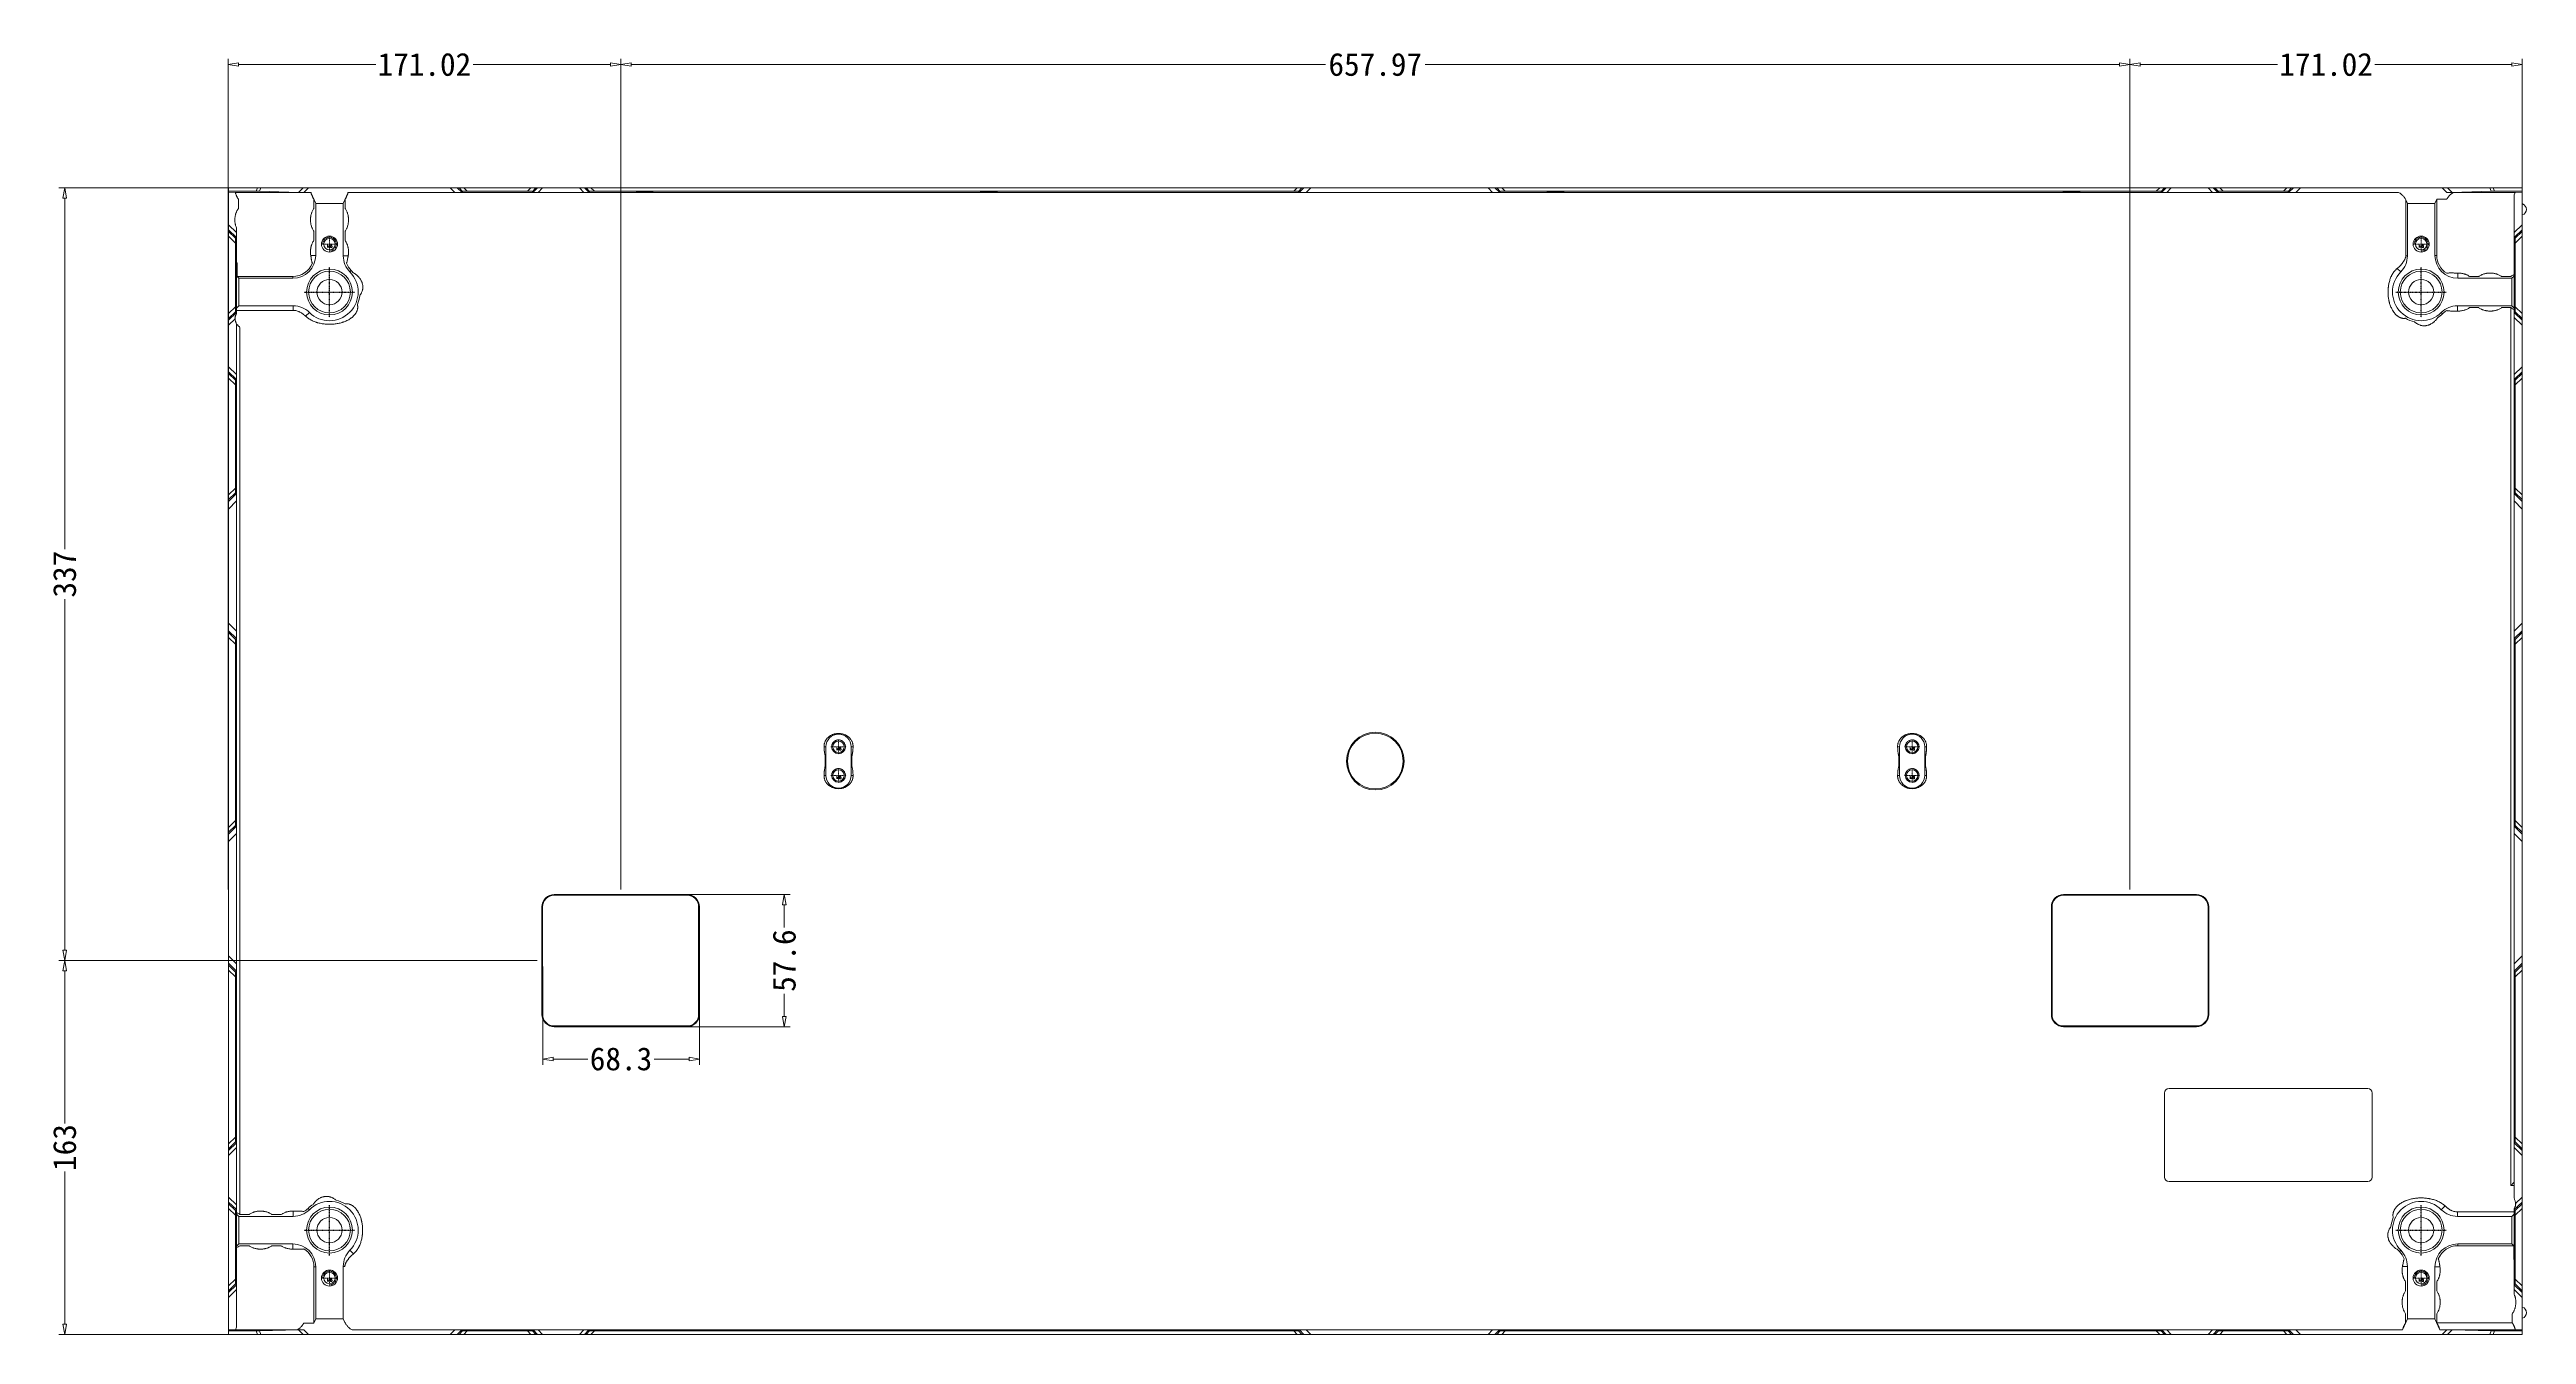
# Model space of a CAD drawing. Header units: millimetres. Extents: x 2035 to 3115, y 1699 to 2259.
import ezdxf

# ---------------------------------------------------------------- set-up
doc = ezdxf.new("R2010")
doc.units = ezdxf.units.MM
doc.linetypes.add('CENTER', pattern=[0.6, 0.375, -0.075, 0.075, -0.075])
doc.linetypes.add('HIDDEN', pattern=[9.525, 6.35, -3.175])
doc.layers.get('DEFPOINTS').update_dxf_attribs({"lineweight": 15})
for name, color, linetype, true_color in [('1', 7, 'Continuous', 0xffffff), ('5', 7, 'Continuous', 0xffffff), ('6', 7, 'Continuous', 0xffffff)]:
    doc.layers.add(name, color=color, linetype=linetype, true_color=true_color)
doc.layers.add('52', color=3, linetype='Continuous', lineweight=15)
doc.layers.add('screw', color=33, linetype='Continuous', lineweight=13)
doc.styles.add('IT', font='NSimSun.ttf')
doc.styles.add('TXT', font='txt.shx', dxfattribs={"bigfont": 'gbcbig.shx'})
doc.dimstyles.new('t10', dxfattribs={"dimtxt": 10, "dimasz": 4.5, "dimexe": 2.5, "dimexo": 2.5, "dimgap": 1, "dimtad": 0, "dimzin": 9, "dimdsep": 46, "dimtxsty": 'IT', "dimblk": 'CLOSEDBLANK', "dimcen": 0, "dimclrd": 256, "dimclre": 256, "dimclrt": 200, "dimazin": 0, "dimtfac": 1, "dimtofl": 0, "dimtmove": 0, "dimatfit": 1, "dimldrblk": 'CLOSEDBLANK', "dimfxl": 1, "dimtolj": 1, "dimlwd": 0, "dimlwe": 0, "dimarcsym": 0})

# ---------------------------------------------------------------- blocks, each defined once
blk = doc.blocks.new('screw_m6_k')
at = {"layer": 'screw', "color": 1, "linetype": 'CENTER', "ltscale": 0.046609}
for p, q in [((-3.3, 0), (3.3, 0)), ((0, -3.3), (0, 3.3))]:
    blk.add_line(p, q, dxfattribs=at)
at = {"layer": 'screw', "color": 33}
blk.add_circle((0, 0), 2.5, dxfattribs=at)
at = {"layer": 'screw', "color": 92, "linetype": 'HIDDEN', "ltscale": 0.001835}
blk.add_arc((0, 0), 3, 270, 180, dxfattribs=at)
at = {"layer": 'screw', "color": 6, "style": 'TXT'}
blk.add_text('M6', height=1.2, dxfattribs=at).set_placement((-1.02, -1.5))
blk = doc.blocks.new('_CLOSEDBLANK')
at = {"color": 0, "linetype": 'ByBlock'}
for p, q in [((-1, -0.17), (-1, 0.17)), ((-1, 0.17), (0, 0)), ((0, 0), (-1, -0.17))]:
    blk.add_line(p, q, dxfattribs=at)
blk = doc.blocks.new('*D23')
at = {"layer": '52', "lineweight": 0, "transparency": 16777216}
for p, q in [((2250.1, 1859.4), (2250.1, 1816.5)), ((2318.4, 1859.4), (2318.4, 1816.5)), ((2254.6, 1819), (2269.7, 1819)), ((2313.9, 1819), (2298.7, 1819))]:
    blk.add_line(p, q, dxfattribs=at)
at = {"layer": 'DEFPOINTS', "color": 0, "transparency": 16777216}
for p in [(2250.1, 1861.9), (2318.4, 1861.9), (2318.4, 1819)]:
    blk.add_point(p, dxfattribs=at)
at = {"layer": '52', "lineweight": 0, "transparency": 16777216, "xscale": 4.5, "yscale": 4.5, "zscale": 4.5, "rotation": 180}
blk.add_blockref('_CLOSEDBLANK', (2250.1, 1819), dxfattribs=at)
at = {"layer": '52', "lineweight": 0, "transparency": 16777216, "xscale": 4.5, "yscale": 4.5, "zscale": 4.5}
blk.add_blockref('_CLOSEDBLANK', (2318.4, 1819), dxfattribs=at)
at = {"layer": '52', "color": 200, "transparency": 16777216, "insert": (2284.2, 1819), "char_height": 10, "attachment_point": 5, "style": 'IT'}
blk.add_mtext('\\A1;68.3', dxfattribs=at)
blk = doc.blocks.new('*D24')
at = {"layer": '52', "lineweight": 0, "transparency": 16777216}
for p, q in [((2307.9, 1890.7), (2357.9, 1890.7)), ((2355.4, 1886.2), (2355.4, 1876.4)), ((2355.4, 1837.6), (2355.4, 1847.4)), ((2307.9, 1833.1), (2357.9, 1833.1))]:
    blk.add_line(p, q, dxfattribs=at)
at = {"layer": 'DEFPOINTS', "color": 0, "transparency": 16777216}
for p in [(2305.4, 1890.7), (2305.4, 1833.1), (2355.4, 1833.1)]:
    blk.add_point(p, dxfattribs=at)
at = {"layer": '52', "lineweight": 0, "transparency": 16777216, "xscale": 4.5, "yscale": 4.5, "zscale": 4.5}
for p, rotation in [((2355.4, 1890.7), 90), ((2355.4, 1833.1), 270)]:
    blk.add_blockref('_CLOSEDBLANK', p, dxfattribs=dict(at, rotation=rotation))
at = {"layer": '52', "color": 200, "transparency": 16777216, "insert": (2355.4, 1861.9), "char_height": 10, "attachment_point": 5, "rotation": 90, "style": 'IT'}
blk.add_mtext('\\A1;57.6', dxfattribs=at)
blk = doc.blocks.new('*D34')
at = {"layer": '52', "lineweight": 0, "transparency": 16777216}
for p, q in [((2113, 1892.9), (2113, 2255.1)), ((2117.5, 2252.6), (2177.3, 2252.6)), ((2279.6, 2252.6), (2219.7, 2252.6)), ((2284.1, 1892.9), (2284.1, 2255.1))]:
    blk.add_line(p, q, dxfattribs=at)
at = {"layer": 'DEFPOINTS', "color": 0, "transparency": 16777216}
for p in [(2113, 2252.6), (2113, 1890.4), (2284.1, 1890.4)]:
    blk.add_point(p, dxfattribs=at)
at = {"layer": '52', "lineweight": 0, "transparency": 16777216, "xscale": 4.5, "yscale": 4.5, "zscale": 4.5, "rotation": 180}
blk.add_blockref('_CLOSEDBLANK', (2113, 2252.6), dxfattribs=at)
at = {"layer": '52', "lineweight": 0, "transparency": 16777216, "xscale": 4.5, "yscale": 4.5, "zscale": 4.5}
blk.add_blockref('_CLOSEDBLANK', (2284.1, 2252.6), dxfattribs=at)
at = {"layer": '52', "color": 200, "transparency": 16777216, "insert": (2198.5, 2252.6), "char_height": 10, "attachment_point": 5, "style": 'IT'}
blk.add_mtext('\\A1;171.02', dxfattribs=at)
blk = doc.blocks.new('*D35')
at = {"layer": '52', "lineweight": 0, "transparency": 16777216}
for p, q in [((2284.1, 1892.9), (2284.1, 2255.1)), ((2288.6, 2252.6), (2591.3, 2252.6)), ((2937.5, 2252.6), (2634.7, 2252.6)), ((2942, 1893.2), (2942, 2255.1))]:
    blk.add_line(p, q, dxfattribs=at)
at = {"layer": 'DEFPOINTS', "color": 0, "transparency": 16777216}
for p in [(2942, 2252.6), (2284.1, 1890.4), (2942, 1890.7)]:
    blk.add_point(p, dxfattribs=at)
at = {"layer": '52', "lineweight": 0, "transparency": 16777216, "xscale": 4.5, "yscale": 4.5, "zscale": 4.5, "rotation": 180}
blk.add_blockref('_CLOSEDBLANK', (2284.1, 2252.6), dxfattribs=at)
at = {"layer": '52', "lineweight": 0, "transparency": 16777216, "xscale": 4.5, "yscale": 4.5, "zscale": 4.5}
blk.add_blockref('_CLOSEDBLANK', (2942, 2252.6), dxfattribs=at)
at = {"layer": '52', "color": 200, "transparency": 16777216, "insert": (2613, 2252.6), "char_height": 10, "attachment_point": 5, "style": 'IT'}
blk.add_mtext('\\A1;657.97', dxfattribs=at)
blk = doc.blocks.new('*D36')
at = {"layer": '52', "lineweight": 0, "transparency": 16777216}
for p, q in [((2942, 1892.9), (2942, 2255.1)), ((2946.5, 2252.6), (3006.3, 2252.6)), ((3108.5, 2252.6), (3048.7, 2252.6)), ((3113, 1892.9), (3113, 2255.1))]:
    blk.add_line(p, q, dxfattribs=at)
at = {"layer": 'DEFPOINTS', "color": 0, "transparency": 16777216}
for p in [(3113, 2252.6), (2942, 1890.4), (3113, 1890.4)]:
    blk.add_point(p, dxfattribs=at)
at = {"layer": '52', "lineweight": 0, "transparency": 16777216, "xscale": 4.5, "yscale": 4.5, "zscale": 4.5, "rotation": 180}
blk.add_blockref('_CLOSEDBLANK', (2942, 2252.6), dxfattribs=at)
at = {"layer": '52', "lineweight": 0, "transparency": 16777216, "xscale": 4.5, "yscale": 4.5, "zscale": 4.5}
blk.add_blockref('_CLOSEDBLANK', (3113, 2252.6), dxfattribs=at)
at = {"layer": '52', "color": 200, "transparency": 16777216, "insert": (3027.5, 2252.6), "char_height": 10, "attachment_point": 5, "style": 'IT'}
blk.add_mtext('\\A1;171.02', dxfattribs=at)
blk = doc.blocks.new('*D37')
at = {"layer": '52', "lineweight": 0, "transparency": 16777216}
for p, q in [((2247.6, 2198.9), (2039.2, 2198.9)), ((2041.7, 2194.4), (2041.7, 2041.3)), ((2041.7, 1866.4), (2041.7, 2019.5)), ((2247.6, 1861.9), (2039.2, 1861.9))]:
    blk.add_line(p, q, dxfattribs=at)
at = {"layer": 'DEFPOINTS', "color": 0, "transparency": 16777216}
for p in [(2041.7, 2198.9), (2250.1, 2198.9), (2250.1, 1861.9)]:
    blk.add_point(p, dxfattribs=at)
at = {"layer": '52', "lineweight": 0, "transparency": 16777216, "xscale": 4.5, "yscale": 4.5, "zscale": 4.5}
for p, rotation in [((2041.7, 2198.9), 90), ((2041.7, 1861.9), 270)]:
    blk.add_blockref('_CLOSEDBLANK', p, dxfattribs=dict(at, rotation=rotation))
at = {"layer": '52', "color": 200, "transparency": 16777216, "insert": (2041.7, 2030.4), "char_height": 10, "attachment_point": 5, "rotation": 90, "style": 'IT'}
blk.add_mtext('\\A1;337', dxfattribs=at)
blk = doc.blocks.new('*D38')
at = {"layer": '52', "lineweight": 0, "transparency": 16777216}
for p, q in [((2247.3, 1861.9), (2039.2, 1861.9)), ((2041.7, 1857.4), (2041.7, 1790.9)), ((2041.7, 1703.4), (2041.7, 1769.9)), ((2247.3, 1698.9), (2039.2, 1698.9))]:
    blk.add_line(p, q, dxfattribs=at)
at = {"layer": 'DEFPOINTS', "color": 0, "transparency": 16777216}
for p in [(2249.8, 1861.9), (2041.7, 1698.9), (2249.8, 1698.9)]:
    blk.add_point(p, dxfattribs=at)
at = {"layer": '52', "lineweight": 0, "transparency": 16777216, "xscale": 4.5, "yscale": 4.5, "zscale": 4.5}
for p, rotation in [((2041.7, 1861.9), 90), ((2041.7, 1698.9), 270)]:
    blk.add_blockref('_CLOSEDBLANK', p, dxfattribs=dict(at, rotation=rotation))
at = {"layer": '52', "color": 200, "transparency": 16777216, "insert": (2041.7, 1780.4), "char_height": 10, "attachment_point": 5, "rotation": 90, "style": 'IT'}
blk.add_mtext('\\A1;163', dxfattribs=at)

msp = doc.modelspace()

# ---------------------------------------------------------------- linework, layer by layer
at = {"layer": '1', "color": 1, "linetype": 'Continuous', "lineweight": 13}
for p, q in [((2255.052, 1890.396), (2255.052, 1890.696)), ((2313.052, 1890.696), (2255.052, 1890.696)), ((2255.052, 1890.396), (2313.052, 1890.396)), ((2313.052, 1890.396), (2313.052, 1890.696)), ((2913.021, 1890.396), (2913.021, 1890.696)), ((2913.021, 1890.696), (2971.021, 1890.696)), ((2971.021, 1890.396), (2913.021, 1890.396)), ((2971.021, 1890.396), (2971.021, 1890.696)), ((2250.052, 1885.396), (2249.752, 1885.396)), ((2249.752, 1885.396), (2249.752, 1838.396)), ((2250.052, 1838.396), (2250.052, 1885.396)), ((2318.052, 1885.396), (2318.052, 1838.396)), ((2318.352, 1885.396), (2318.052, 1885.396)), ((2318.352, 1838.396), (2318.352, 1885.396)), ((2907.721, 1885.396), (2908.021, 1885.396)), ((2907.721, 1838.396), (2907.721, 1885.396)), ((2908.021, 1885.396), (2908.021, 1838.396)), ((2976.021, 1838.396), (2976.021, 1885.396)), ((2976.021, 1885.396), (2976.321, 1885.396)), ((2976.321, 1885.396), (2976.321, 1838.396)), ((2250.052, 1838.396), (2249.752, 1838.396)), ((2318.352, 1838.396), (2318.052, 1838.396)), ((2907.721, 1838.396), (2908.021, 1838.396)), ((2976.021, 1838.396), (2976.321, 1838.396)), ((2313.052, 1833.396), (2255.052, 1833.396)), ((2255.052, 1833.096), (2255.052, 1833.396)), ((2255.052, 1833.096), (2313.052, 1833.096)), ((2313.052, 1833.096), (2313.052, 1833.396)), ((2913.021, 1833.396), (2971.021, 1833.396)), ((2913.021, 1833.096), (2913.021, 1833.396)), ((2971.021, 1833.096), (2913.021, 1833.096)), ((2971.021, 1833.096), (2971.021, 1833.396))]:
    msp.add_line(p, q, dxfattribs=at)
for centre, radius, start, end in [((2255.052, 1885.396), 5.3, 89.999999, 180), ((2255.052, 1885.396), 5, 89.999999, 180), ((2313.052, 1885.396), 5.3, 359.999999, 90), ((2313.052, 1885.396), 5, 359.999999, 90), ((2913.021, 1885.396), 5.3, 90, 180.000001), ((2913.021, 1885.396), 5, 90, 180.000001), ((2971.021, 1885.396), 5.3, 0, 90.000001), ((2971.021, 1885.396), 5, 0, 90.000001), ((2255.052, 1838.396), 5.3, 179.999999, 270), ((2255.052, 1838.396), 5, 179.999999, 270), ((2313.052, 1838.396), 5, 269.999999, 359.999999), ((2313.052, 1838.396), 5.3, 269.999999, 359.999999), ((2913.021, 1838.396), 5.3, 180.000001, 270.000001), ((2913.021, 1838.396), 5, 180.000001, 270.000001), ((2971.021, 1838.396), 5, 270, 0.000001), ((2971.021, 1838.396), 5.3, 270, 0.000001)]:
    msp.add_arc(centre, radius, start, end, dxfattribs=at)
at = {"layer": '5', "color": 7, "linetype": 'Continuous', "lineweight": 13}
for p, q in [((2113.037, 2197.355), (2113.037, 2198.896)), ((2113.037, 2198.896), (2125.744, 2198.896)), ((2125.106, 2197.355), (2113.037, 2197.355)), ((2113.037, 2197.355), (2113.037, 2196.929)), ((2113.037, 2182.716), (2113.037, 2196.929)), ((2113.037, 2196.929), (2116.097, 2196.853)), ((2146.006, 2196.853), (2116.097, 2196.853)), ((2117.451, 2189.867), (2117.451, 2193.869)), ((2125.106, 2197.355), (2125.744, 2198.896)), ((2125.744, 2198.896), (2127.244, 2198.896)), ((2127.244, 2198.896), (2126.599, 2197.339)), ((2143.622, 2196.876), (2126.599, 2197.339)), ((2127.244, 2198.896), (2145.601, 2198.896)), ((2143.622, 2196.876), (2145.601, 2198.896)), ((2145.601, 2198.896), (2148.007, 2198.896)), ((2148.007, 2198.896), (2146.006, 2196.853)), ((2149.052, 2196.853), (2146.006, 2196.853)), ((2148.007, 2198.896), (2209.792, 2198.896)), ((2149.052, 2196.853), (2151.137, 2192.059)), ((2150.337, 2189.867), (2150.337, 2193.869)), ((2151.137, 2192.059), (2163.137, 2192.059)), ((2151.137, 2169.396), (2151.137, 2192.059)), ((2165.221, 2196.853), (2163.137, 2192.059)), ((2163.137, 2169.215), (2163.137, 2192.059)), ((2163.937, 2189.867), (2163.937, 2193.869)), ((2211.79, 2196.853), (2165.221, 2196.853)), ((2209.792, 2198.896), (2212.815, 2198.896)), ((2211.79, 2196.853), (2209.792, 2198.896)), ((2248.069, 2196.853), (2211.79, 2196.853)), ((2212.815, 2198.896), (2213.632, 2198.896)), ((2212.815, 2198.896), (2214.756, 2196.912)), ((2213.632, 2198.896), (2215.75, 2198.896)), ((2213.632, 2198.896), (2215.145, 2197.301)), ((2214.756, 2196.912), (2215.145, 2197.301)), ((2215.75, 2198.896), (2244.949, 2198.896)), ((2217.212, 2197.355), (2215.75, 2198.896)), ((2243.487, 2197.355), (2217.212, 2197.355)), ((2244.949, 2198.896), (2243.487, 2197.355)), ((2244.949, 2198.896), (2247.068, 2198.896)), ((2245.555, 2197.301), (2247.068, 2198.896)), ((2245.949, 2196.907), (2245.555, 2197.301)), ((2245.949, 2196.907), (2247.841, 2198.896)), ((2247.068, 2198.896), (2247.841, 2198.896)), ((2247.841, 2198.896), (2250.013, 2198.896)), ((2250.013, 2198.896), (2248.069, 2196.853)), ((2268.004, 2196.853), (2248.069, 2196.853)), ((2250.013, 2198.896), (2266.06, 2198.896)), ((2266.06, 2198.896), (2268.232, 2198.896)), ((2268.004, 2196.853), (2266.06, 2198.896)), ((2582.883, 2196.853), (2268.004, 2196.853)), ((2268.232, 2198.896), (2269.006, 2198.896)), ((2268.232, 2198.896), (2270.125, 2196.907)), ((2269.006, 2198.896), (2271.124, 2198.896)), ((2269.006, 2198.896), (2270.519, 2197.301)), ((2270.519, 2197.301), (2270.125, 2196.907)), ((2271.124, 2198.896), (2578.923, 2198.896)), ((2272.586, 2197.355), (2271.124, 2198.896)), ((2272.586, 2197.355), (2577.461, 2197.355)), ((2578.923, 2198.896), (2577.461, 2197.355)), ((2578.923, 2198.896), (2581.041, 2198.896)), ((2579.528, 2197.301), (2581.041, 2198.896)), ((2579.917, 2196.912), (2579.528, 2197.301)), ((2579.917, 2196.912), (2581.858, 2198.896)), ((2581.041, 2198.896), (2581.858, 2198.896)), ((2581.858, 2198.896), (2584.882, 2198.896)), ((2584.882, 2198.896), (2582.883, 2196.853)), ((2664.164, 2196.853), (2582.883, 2196.853)), ((2584.882, 2198.896), (2662.165, 2198.896)), ((2662.165, 2198.896), (2665.189, 2198.896)), ((2664.164, 2196.853), (2662.165, 2198.896)), ((2958.069, 2196.853), (2664.164, 2196.853)), ((2666.006, 2198.896), (2665.189, 2198.896)), ((2665.189, 2198.896), (2667.13, 2196.912)), ((2666.006, 2198.896), (2668.124, 2198.896)), ((2666.006, 2198.896), (2667.519, 2197.301)), ((2667.519, 2197.301), (2667.13, 2196.912)), ((2954.949, 2198.896), (2668.124, 2198.896)), ((2669.586, 2197.355), (2668.124, 2198.896)), ((2953.487, 2197.355), (2669.586, 2197.355)), ((2954.949, 2198.896), (2953.487, 2197.355)), ((2954.949, 2198.896), (2957.068, 2198.896)), ((2955.555, 2197.301), (2957.068, 2198.896)), ((2955.949, 2196.907), (2955.555, 2197.301)), ((2955.949, 2196.907), (2957.841, 2198.896)), ((2957.841, 2198.896), (2957.068, 2198.896)), ((2957.841, 2198.896), (2960.013, 2198.896)), ((2960.013, 2198.896), (2958.069, 2196.853)), ((2978.004, 2196.853), (2958.069, 2196.853)), ((2960.013, 2198.896), (2976.06, 2198.896)), ((2976.06, 2198.896), (2978.232, 2198.896)), ((2978.004, 2196.853), (2976.06, 2198.896)), ((3014.283, 2196.853), (2978.004, 2196.853)), ((2979.006, 2198.896), (2978.232, 2198.896)), ((2978.232, 2198.896), (2980.125, 2196.907)), ((2981.124, 2198.896), (2979.006, 2198.896)), ((2980.519, 2197.301), (2979.006, 2198.896)), ((2980.125, 2196.907), (2980.519, 2197.301)), ((3010.323, 2198.896), (2981.124, 2198.896)), ((2981.124, 2198.896), (2982.586, 2197.355)), ((2982.586, 2197.355), (3008.861, 2197.355)), ((3008.861, 2197.355), (3010.323, 2198.896)), ((3012.441, 2198.896), (3010.323, 2198.896)), ((3012.441, 2198.896), (3010.928, 2197.301)), ((3011.317, 2196.912), (3010.928, 2197.301)), ((3011.317, 2196.912), (3013.258, 2198.896)), ((3013.258, 2198.896), (3012.441, 2198.896)), ((3013.258, 2198.896), (3016.282, 2198.896)), ((3016.282, 2198.896), (3014.283, 2196.853)), ((3055.112, 2196.853), (3014.283, 2196.853)), ((3016.282, 2198.896), (3078.066, 2198.896)), ((3059.113, 2196.853), (3055.112, 2196.853)), ((3062.248, 2193.644), (3062.937, 2192.059)), ((3062.248, 2193.644), (3062.248, 2169.215)), ((3062.937, 2169.215), (3062.937, 2192.059)), ((3074.937, 2192.059), (3062.937, 2192.059)), ((3075.737, 2193.899), (3074.937, 2192.059)), ((3074.937, 2169.396), (3074.937, 2192.059)), ((3075.737, 2169.396), (3075.737, 2193.899)), ((3075.737, 2193.899), (3080.069, 2193.899)), ((3078.066, 2198.896), (3080.472, 2198.896)), ((3080.067, 2196.853), (3078.066, 2198.896)), ((3080.067, 2196.853), (3083.053, 2196.853)), ((3098.829, 2198.896), (3080.472, 2198.896)), ((3080.472, 2198.896), (3082.451, 2196.876)), ((3082.451, 2196.876), (3099.474, 2197.339)), ((3087.053, 2196.853), (3097.024, 2196.853)), ((3098.829, 2198.896), (3100.329, 2198.896)), ((3099.474, 2197.339), (3098.829, 2198.896)), ((3100.329, 2198.896), (3113.037, 2198.896)), ((3100.329, 2198.896), (3100.968, 2197.355)), ((3113.037, 2197.355), (3100.968, 2197.355)), ((3101.024, 2196.853), (3109.977, 2196.853)), ((3109.977, 2196.853), (3109.481, 2195.772)), ((3109.481, 2195.772), (3109.481, 2179.333)), ((3109.977, 2196.853), (3113.037, 2196.929)), ((3113.037, 2198.896), (3113.037, 2197.355)), ((3113.037, 2196.929), (3113.037, 2197.355)), ((3113.037, 2182.716), (3113.037, 2196.929)), ((2113.037, 2180.544), (2113.037, 2182.716)), ((2113.037, 2182.716), (2116.592, 2179.333)), ((2116.592, 2181.37), (2116.592, 2179.333)), ((3109.481, 2179.333), (3113.037, 2182.716)), ((3113.037, 2182.716), (3113.037, 2180.544)), ((2113.037, 2179.822), (2113.037, 2180.544)), ((2116.538, 2177.212), (2113.037, 2180.544)), ((2113.037, 2177.703), (2113.037, 2179.822)), ((2113.037, 2179.822), (2116.172, 2176.847)), ((2113.037, 2143.983), (2113.037, 2177.703)), ((2116.118, 2174.779), (2113.037, 2177.703)), ((2116.118, 2174.779), (2116.118, 2146.907)), ((2116.538, 2177.212), (2116.172, 2176.847)), ((2116.613, 2175.897), (2116.613, 2179.898)), ((2150.337, 2175.897), (2150.337, 2179.898)), ((2163.937, 2175.897), (2163.937, 2179.898)), ((3113.037, 2180.544), (3109.535, 2177.213)), ((3109.535, 2177.213), (3109.901, 2176.847)), ((3109.901, 2176.847), (3113.037, 2179.822)), ((3113.037, 2177.703), (3109.955, 2174.779)), ((3109.955, 2174.779), (3109.955, 2146.907)), ((3113.037, 2180.544), (3113.037, 2179.822)), ((3113.037, 2179.822), (3113.037, 2177.703)), ((3113.037, 2177.703), (3113.037, 2143.983)), ((2116.608, 2146.396), (2116.608, 2166.222)), ((2116.813, 2160.196), (2116.813, 2165.928)), ((2116.813, 2160.196), (2141.137, 2160.196)), ((2116.813, 2160.196), (2117.634, 2159.396)), ((2141.137, 2159.396), (2141.137, 2160.196)), ((2148.961, 2169.396), (2151.137, 2169.396)), ((2163.137, 2169.215), (2165.281, 2169.215)), ((2166.594, 2162.747), (2166.025, 2162.184)), ((3058.484, 2163.73), (3060.048, 2162.184)), ((3062.937, 2169.215), (3062.248, 2169.215)), ((3075.737, 2169.396), (3074.937, 2169.396)), ((3084.937, 2159.396), (3084.937, 2161.695)), ((3090.038, 2160.196), (3094.039, 2160.196)), ((3104.008, 2160.196), (3108.012, 2160.196)), ((3108.439, 2159.396), (3109.465, 2160.395)), ((3109.481, 2161.01), (3109.465, 2160.395)), ((3109.465, 2160.395), (3109.465, 2146.396)), ((2117.634, 2159.396), (2141.137, 2159.396)), ((2117.634, 2159.396), (2117.634, 2147.396)), ((3108.439, 2159.396), (3084.937, 2159.396)), ((3108.439, 2147.396), (3108.439, 2159.396)), ((2113.037, 2143.983), (2116.118, 2146.907)), ((2116.172, 2144.84), (2113.037, 2141.865)), ((2113.037, 2141.142), (2116.538, 2144.474)), ((2113.037, 2141.865), (2113.037, 2143.983)), ((2113.037, 2141.142), (2113.037, 2141.865)), ((2115.956, 2141.748), (2113.037, 2138.97)), ((2113.037, 2138.97), (2113.037, 2141.142)), ((2113.037, 2120.821), (2113.037, 2138.97)), ((2116.538, 2144.474), (2116.172, 2144.84)), ((2116.582, 2145.419), (2116.608, 2146.396)), ((2141.317, 2145.419), (2116.582, 2145.419)), ((2117.634, 2147.396), (2116.608, 2146.396)), ((2117.634, 2147.396), (2141.317, 2147.396)), ((2141.317, 2145.419), (2141.317, 2147.396)), ((2148.348, 2144.507), (2146.731, 2142.872)), ((3077.725, 2144.507), (3078.288, 2143.938)), ((3084.756, 2145.101), (3084.756, 2147.396)), ((3108.439, 2147.396), (3084.756, 2147.396)), ((3090.038, 2146.596), (3094.039, 2146.596)), ((3104.008, 2146.596), (3108.012, 2146.596)), ((3109.465, 2146.396), (3108.439, 2147.396)), ((3109.481, 2145.781), (3109.465, 2146.396)), ((3113.037, 2138.97), (3109.481, 2142.353)), ((3109.535, 2144.474), (3109.901, 2144.84)), ((3109.535, 2144.474), (3113.037, 2141.142)), ((3113.037, 2141.865), (3109.901, 2144.84)), ((3109.955, 2146.907), (3113.037, 2143.983)), ((3113.037, 2143.983), (3113.037, 2141.865)), ((3113.037, 2141.865), (3113.037, 2141.142)), ((3113.037, 2141.142), (3113.037, 2138.97)), ((3113.037, 2120.821), (3113.037, 2138.97)), ((2113.037, 2118.649), (2113.037, 2120.821)), ((2113.037, 2120.821), (2116.592, 2117.438)), ((2113.037, 2117.927), (2113.037, 2118.649)), ((2116.538, 2115.317), (2113.037, 2118.649)), ((2113.037, 2117.927), (2113.037, 2115.808)), ((2113.037, 2117.927), (2116.172, 2114.951)), ((3109.481, 2117.438), (3113.037, 2120.821)), ((3113.037, 2118.649), (3109.535, 2115.317)), ((3113.037, 2117.927), (3109.901, 2114.951)), ((3113.037, 2120.821), (3113.037, 2118.649)), ((3113.037, 2117.927), (3113.037, 2118.649)), ((3113.037, 2117.927), (3113.037, 2115.808)), ((2113.037, 2065.009), (2113.037, 2115.808)), ((2116.118, 2112.884), (2113.037, 2115.808)), ((2116.118, 2112.884), (2116.118, 2067.933)), ((2116.538, 2115.317), (2116.172, 2114.951)), ((3109.535, 2115.317), (3109.901, 2114.951)), ((3109.955, 2112.884), (3113.037, 2115.808)), ((3109.955, 2112.884), (3109.955, 2067.933)), ((3113.037, 2065.009), (3113.037, 2115.808)), ((2113.037, 2065.009), (2116.118, 2067.933)), ((2116.172, 2065.866), (2113.037, 2062.891)), ((2113.037, 2062.071), (2116.53, 2065.508)), ((2113.037, 2065.009), (2113.037, 2062.891)), ((2113.037, 2062.071), (2113.037, 2062.891)), ((2116.172, 2065.866), (2116.53, 2065.508)), ((3109.901, 2065.866), (3109.543, 2065.508)), ((3109.543, 2065.508), (3113.037, 2062.071)), ((3109.901, 2065.866), (3113.037, 2062.891)), ((3113.037, 2065.009), (3109.955, 2067.933)), ((3113.037, 2065.009), (3113.037, 2062.891)), ((3113.037, 2062.071), (3113.037, 2062.891)), ((2116.592, 2062.3), (2113.037, 2058.802)), ((2113.037, 2058.802), (2113.037, 2062.071)), ((2113.037, 2008.989), (2113.037, 2058.802)), ((2116.592, 2005.491), (2116.592, 2062.3)), ((3113.037, 2058.802), (3109.481, 2062.3)), ((3109.481, 2062.3), (3109.481, 2005.491)), ((3113.037, 2062.071), (3113.037, 2058.802)), ((3113.037, 2008.989), (3113.037, 2058.802)), ((2113.037, 2005.72), (2113.037, 2008.989)), ((2113.037, 2008.989), (2116.592, 2005.491)), ((3109.481, 2005.491), (3113.037, 2008.989)), ((3113.037, 2008.989), (3113.037, 2005.72)), ((2113.037, 2005.72), (2113.037, 2004.9)), ((2116.53, 2002.283), (2113.037, 2005.72)), ((2113.037, 2004.9), (2113.037, 2002.782)), ((2113.037, 2004.9), (2116.172, 2001.925)), ((2113.037, 2002.782), (2113.037, 1920.009)), ((2116.118, 1999.858), (2113.037, 2002.782)), ((2116.118, 1922.933), (2116.118, 1999.858)), ((2116.172, 2001.925), (2116.53, 2002.283)), ((3113.037, 2005.72), (3109.543, 2002.283)), ((3109.901, 2001.925), (3109.543, 2002.283)), ((3113.037, 2004.9), (3109.901, 2001.925)), ((3109.955, 1999.858), (3113.037, 2002.782)), ((3109.955, 1922.933), (3109.955, 1999.858)), ((3113.037, 2005.72), (3113.037, 2004.9)), ((3113.037, 2004.9), (3113.037, 2002.782)), ((3113.037, 2002.782), (3113.037, 1920.009)), ((2373.537, 1955.146), (2372.71, 1955.146)), ((2373.537, 1942.646), (2373.537, 1955.146)), ((2379.037, 1960.937), (2379.037, 1960.646)), ((2385.363, 1955.146), (2384.537, 1955.146)), ((2384.537, 1955.146), (2384.537, 1942.646)), ((2840.71, 1955.146), (2841.537, 1955.146)), ((2841.537, 1955.146), (2841.537, 1942.646)), ((2847.037, 1960.937), (2847.037, 1960.646)), ((2852.537, 1955.146), (2853.363, 1955.146)), ((2852.537, 1942.646), (2852.537, 1955.146)), ((2373.245, 1950.896), (2373.245, 1946.895)), ((2384.828, 1946.895), (2384.828, 1950.896)), ((2841.245, 1950.896), (2841.245, 1946.896)), ((2852.828, 1946.896), (2852.828, 1950.896)), ((2372.71, 1942.646), (2373.537, 1942.646)), ((2379.037, 1937.146), (2379.037, 1936.854)), ((2384.537, 1942.646), (2385.363, 1942.646)), ((2841.537, 1942.646), (2840.71, 1942.646)), ((2847.037, 1937.146), (2847.037, 1936.854)), ((2853.363, 1942.646), (2852.537, 1942.646)), ((2113.037, 1920.009), (2116.118, 1922.933)), ((3113.037, 1920.009), (3109.955, 1922.933)), ((2116.172, 1920.866), (2113.037, 1917.891)), ((2113.037, 1917.071), (2116.53, 1920.508)), ((2113.037, 1920.009), (2113.037, 1917.891)), ((2113.037, 1917.891), (2113.037, 1917.071)), ((2116.592, 1917.3), (2113.037, 1913.802)), ((2113.037, 1913.802), (2113.037, 1917.071)), ((2113.037, 1863.989), (2113.037, 1913.802)), ((2116.53, 1920.508), (2116.172, 1920.866)), ((2116.592, 1860.491), (2116.592, 1917.3)), ((3113.037, 1913.802), (3109.481, 1917.3)), ((3109.481, 1917.3), (3109.481, 1860.491)), ((3109.543, 1920.508), (3109.901, 1920.866)), ((3109.543, 1920.508), (3113.037, 1917.071)), ((3109.901, 1920.866), (3113.037, 1917.891)), ((3113.037, 1920.009), (3113.037, 1917.891)), ((3113.037, 1917.891), (3113.037, 1917.071)), ((3113.037, 1917.071), (3113.037, 1913.802)), ((3113.037, 1863.989), (3113.037, 1913.802)), ((2113.037, 1860.72), (2113.037, 1863.989)), ((2113.037, 1863.989), (2116.592, 1860.491)), ((2113.037, 1860.72), (2113.037, 1859.9)), ((2116.53, 1857.283), (2113.037, 1860.72)), ((2113.037, 1859.9), (2113.037, 1857.782)), ((2113.037, 1859.9), (2116.172, 1856.925)), ((2113.037, 1857.782), (2113.037, 1781.983)), ((2116.118, 1854.858), (2113.037, 1857.782)), ((2116.172, 1856.925), (2116.53, 1857.283)), ((3109.481, 1860.491), (3113.037, 1863.989)), ((3113.037, 1860.72), (3109.543, 1857.283)), ((3109.901, 1856.925), (3109.543, 1857.283)), ((3113.037, 1859.9), (3109.901, 1856.925)), ((3109.955, 1854.858), (3113.037, 1857.782)), ((3113.037, 1863.989), (3113.037, 1860.72)), ((3113.037, 1860.72), (3113.037, 1859.9)), ((3113.037, 1859.9), (3113.037, 1857.782)), ((3113.037, 1857.782), (3113.037, 1781.983)), ((2116.118, 1784.907), (2116.118, 1854.858)), ((3109.955, 1784.907), (3109.955, 1854.858)), ((2957.037, 1767.546), (2957.037, 1804.146)), ((2959.037, 1806.146), (3045.637, 1806.146)), ((3047.637, 1804.146), (3047.637, 1767.546)), ((2113.037, 1781.983), (2116.118, 1784.907)), ((2116.172, 1782.84), (2113.037, 1779.865)), ((2113.037, 1779.142), (2116.538, 1782.474)), ((2113.037, 1781.983), (2113.037, 1779.865)), ((2116.538, 1782.474), (2116.172, 1782.84)), ((3109.535, 1782.474), (3109.901, 1782.84)), ((3109.535, 1782.474), (3113.037, 1779.142)), ((3109.901, 1782.84), (3113.037, 1779.865)), ((3113.037, 1781.983), (3109.955, 1784.907)), ((3113.037, 1781.983), (3113.037, 1779.865)), ((2116.592, 1780.353), (2113.037, 1776.97)), ((2113.037, 1779.865), (2113.037, 1779.142)), ((2113.037, 1776.97), (2113.037, 1779.142)), ((2113.037, 1758.821), (2113.037, 1776.97)), ((3113.037, 1776.97), (3109.481, 1780.353)), ((3113.037, 1779.865), (3113.037, 1779.142)), ((3113.037, 1779.142), (3113.037, 1776.97)), ((3113.037, 1758.821), (3113.037, 1776.97)), ((3045.637, 1765.546), (2959.037, 1765.546)), ((3109.46, 1763.805), (3109.46, 1759.805)), ((3109.481, 1765.326), (3109.481, 1758.284)), ((2113.037, 1756.649), (2113.037, 1758.821)), ((2113.037, 1758.821), (2116.592, 1755.438)), ((2113.037, 1755.927), (2113.037, 1756.649)), ((2116.538, 1753.317), (2113.037, 1756.649)), ((2113.037, 1753.808), (2113.037, 1755.927)), ((2113.037, 1755.927), (2116.172, 1752.951)), ((2113.037, 1720.088), (2113.037, 1753.808)), ((2116.118, 1750.884), (2113.037, 1753.808)), ((2116.118, 1723.012), (2116.118, 1750.884)), ((2116.538, 1753.317), (2116.172, 1752.951)), ((2116.592, 1752.01), (2116.608, 1751.395)), ((2116.608, 1737.396), (2116.608, 1751.395)), ((2116.608, 1751.395), (2117.634, 1750.396)), ((2117.634, 1750.396), (2141.317, 1750.396)), ((2117.634, 1750.396), (2117.634, 1738.396)), ((2122.065, 1751.196), (2118.062, 1751.196)), ((2136.035, 1751.196), (2132.034, 1751.196)), ((2141.317, 1752.691), (2141.317, 1750.396)), ((2148.348, 1753.284), (2147.786, 1753.853)), ((3077.725, 1753.284), (3079.342, 1754.92)), ((3084.756, 1752.349), (3084.756, 1750.396)), ((3108.439, 1750.396), (3084.756, 1750.396)), ((3108.439, 1750.396), (3109.465, 1751.395)), ((3108.439, 1738.396), (3108.439, 1750.396)), ((3109.49, 1752.349), (3109.465, 1751.395)), ((3109.465, 1751.395), (3109.465, 1731.569)), ((3113.037, 1756.649), (3109.535, 1753.317)), ((3109.535, 1753.317), (3109.901, 1752.951)), ((3109.901, 1752.951), (3113.037, 1755.927)), ((3113.037, 1753.808), (3109.955, 1750.884)), ((3109.955, 1723.012), (3109.955, 1750.884)), ((3110.112, 1756.038), (3113.037, 1758.821)), ((3113.037, 1758.821), (3113.037, 1756.649)), ((3113.037, 1756.649), (3113.037, 1755.927)), ((3113.037, 1755.927), (3113.037, 1753.808)), ((3113.037, 1753.808), (3113.037, 1720.088)), ((2117.634, 1738.396), (2116.608, 1737.396)), ((2117.634, 1738.396), (2141.137, 1738.396)), ((2141.137, 1738.396), (2141.137, 1736.096)), ((3084.937, 1738.396), (3084.937, 1737.596)), ((3108.439, 1738.396), (3084.937, 1738.396)), ((3109.26, 1737.596), (3108.439, 1738.396)), ((2116.592, 1736.781), (2116.608, 1737.396)), ((2122.065, 1737.596), (2118.062, 1737.596)), ((2136.035, 1737.596), (2132.034, 1737.596)), ((2150.337, 1728.396), (2151.137, 1728.396)), ((2150.337, 1703.892), (2150.337, 1728.396)), ((2151.137, 1728.396), (2151.137, 1705.732)), ((2163.137, 1728.576), (2163.826, 1728.576)), ((2163.137, 1728.576), (2163.137, 1705.732)), ((2167.589, 1734.061), (2166.025, 1735.607)), ((3059.479, 1735.045), (3060.048, 1735.607)), ((3062.937, 1728.576), (3060.792, 1728.576)), ((3062.937, 1728.576), (3062.937, 1705.732)), ((3077.112, 1728.396), (3074.937, 1728.396)), ((3074.937, 1728.396), (3074.937, 1705.732)), ((3109.26, 1737.596), (3084.937, 1737.596)), ((3109.26, 1737.596), (3109.26, 1731.863)), ((2113.037, 1720.088), (2116.118, 1723.012)), ((2116.172, 1720.945), (2113.037, 1717.969)), ((2113.037, 1717.247), (2116.538, 1720.579)), ((2113.037, 1717.969), (2113.037, 1720.088)), ((2116.592, 1718.458), (2113.037, 1715.075)), ((2113.037, 1717.247), (2113.037, 1717.969)), ((2113.037, 1715.075), (2113.037, 1717.247)), ((2116.538, 1720.579), (2116.172, 1720.945)), ((2116.592, 1702.019), (2116.592, 1718.458)), ((3062.137, 1721.894), (3062.137, 1717.893)), ((3075.737, 1721.894), (3075.737, 1717.893)), ((3109.46, 1721.894), (3109.46, 1717.893)), ((3113.037, 1715.075), (3109.481, 1718.458)), ((3109.481, 1716.422), (3109.481, 1718.458)), ((3109.535, 1720.579), (3109.901, 1720.945)), ((3109.535, 1720.579), (3113.037, 1717.247)), ((3113.037, 1717.969), (3109.901, 1720.945)), ((3109.955, 1723.012), (3113.037, 1720.088)), ((3113.037, 1720.088), (3113.037, 1717.969)), ((3113.037, 1717.969), (3113.037, 1717.247)), ((3113.037, 1717.247), (3113.037, 1715.075)), ((2113.037, 1700.862), (2113.037, 1715.075)), ((3062.137, 1707.924), (3062.137, 1703.922)), ((3075.737, 1707.924), (3075.737, 1703.922)), ((3108.622, 1707.924), (3108.622, 1703.922)), ((3113.037, 1700.862), (3113.037, 1715.075)), ((2116.097, 1700.938), (2113.037, 1700.862)), ((2113.037, 1700.862), (2113.037, 1700.436)), ((2113.037, 1698.896), (2113.037, 1700.436)), ((2113.037, 1700.436), (2125.106, 1700.436)), ((2125.744, 1698.896), (2113.037, 1698.896)), ((2116.097, 1700.938), (2116.592, 1702.019)), ((2125.049, 1700.938), (2116.097, 1700.938)), ((2125.744, 1698.896), (2125.106, 1700.436)), ((2127.244, 1698.896), (2125.744, 1698.896)), ((2143.622, 1700.916), (2126.599, 1700.453)), ((2126.599, 1700.453), (2127.244, 1698.896)), ((2127.244, 1698.896), (2145.601, 1698.896)), ((2139.02, 1700.938), (2129.049, 1700.938)), ((2146.006, 1700.938), (2143.02, 1700.938)), ((2145.601, 1698.896), (2143.622, 1700.916)), ((2148.007, 1698.896), (2145.601, 1698.896)), ((2146.004, 1703.892), (2150.337, 1703.892)), ((2146.006, 1700.938), (2148.007, 1698.896)), ((2209.792, 1698.896), (2148.007, 1698.896)), ((2150.337, 1703.892), (2151.137, 1705.732)), ((2151.137, 1705.732), (2163.137, 1705.732)), ((2163.137, 1705.732), (2163.826, 1704.147)), ((2166.96, 1700.938), (2170.961, 1700.938)), ((2211.79, 1700.938), (2170.961, 1700.938)), ((2209.792, 1698.896), (2211.79, 1700.938)), ((2212.815, 1698.896), (2209.792, 1698.896)), ((2248.069, 1700.938), (2211.79, 1700.938)), ((2214.756, 1700.879), (2212.815, 1698.896)), ((2212.815, 1698.896), (2213.632, 1698.896)), ((2213.632, 1698.896), (2215.145, 1700.49)), ((2213.632, 1698.896), (2215.75, 1698.896)), ((2214.756, 1700.879), (2215.145, 1700.49)), ((2217.212, 1700.436), (2215.75, 1698.896)), ((2215.75, 1698.896), (2244.949, 1698.896)), ((2243.487, 1700.436), (2217.212, 1700.436)), ((2244.949, 1698.896), (2243.487, 1700.436)), ((2244.949, 1698.896), (2247.068, 1698.896)), ((2245.949, 1700.884), (2245.555, 1700.49)), ((2245.555, 1700.49), (2247.068, 1698.896)), ((2247.841, 1698.896), (2245.949, 1700.884)), ((2247.068, 1698.896), (2247.841, 1698.896)), ((2250.013, 1698.896), (2247.841, 1698.896)), ((2248.069, 1700.938), (2250.013, 1698.896)), ((2248.069, 1700.938), (2268.004, 1700.938)), ((2266.06, 1698.896), (2250.013, 1698.896)), ((2266.06, 1698.896), (2268.004, 1700.938)), ((2268.232, 1698.896), (2266.06, 1698.896)), ((2582.883, 1700.938), (2268.004, 1700.938)), ((2270.125, 1700.884), (2268.232, 1698.896)), ((2268.232, 1698.896), (2269.006, 1698.896)), ((2269.006, 1698.896), (2270.519, 1700.49)), ((2269.006, 1698.896), (2271.124, 1698.896)), ((2270.519, 1700.49), (2270.125, 1700.884)), ((2272.586, 1700.436), (2271.124, 1698.896)), ((2271.124, 1698.896), (2578.923, 1698.896)), ((2272.586, 1700.436), (2577.461, 1700.436)), ((2578.923, 1698.896), (2577.461, 1700.436)), ((2578.923, 1698.896), (2581.041, 1698.896)), ((2579.917, 1700.879), (2579.528, 1700.49)), ((2579.528, 1700.49), (2581.041, 1698.896)), ((2581.858, 1698.896), (2579.917, 1700.879)), ((2581.041, 1698.896), (2581.858, 1698.896)), ((2584.882, 1698.896), (2581.858, 1698.896)), ((2582.883, 1700.938), (2584.882, 1698.896)), ((2582.883, 1700.938), (2664.164, 1700.938)), ((2662.165, 1698.896), (2584.882, 1698.896)), ((2662.165, 1698.896), (2664.164, 1700.938)), ((2665.189, 1698.896), (2662.165, 1698.896)), ((2958.069, 1700.938), (2664.164, 1700.938)), ((2667.13, 1700.879), (2665.189, 1698.896)), ((2666.006, 1698.896), (2665.189, 1698.896)), ((2666.006, 1698.896), (2667.519, 1700.49)), ((2666.006, 1698.896), (2668.124, 1698.896)), ((2667.519, 1700.49), (2667.13, 1700.879)), ((2669.586, 1700.436), (2668.124, 1698.896)), ((2954.949, 1698.896), (2668.124, 1698.896)), ((2953.487, 1700.436), (2669.586, 1700.436)), ((2954.949, 1698.896), (2953.487, 1700.436)), ((2954.949, 1698.896), (2957.068, 1698.896)), ((2955.949, 1700.884), (2955.555, 1700.49)), ((2955.555, 1700.49), (2957.068, 1698.896)), ((2957.841, 1698.896), (2955.949, 1700.884)), ((2957.841, 1698.896), (2957.068, 1698.896)), ((2960.013, 1698.896), (2957.841, 1698.896)), ((2958.069, 1700.938), (2960.013, 1698.896)), ((2958.069, 1700.938), (2978.004, 1700.938)), ((2976.06, 1698.896), (2960.013, 1698.896)), ((2976.06, 1698.896), (2978.004, 1700.938)), ((2978.232, 1698.896), (2976.06, 1698.896)), ((3014.283, 1700.938), (2978.004, 1700.938)), ((2980.125, 1700.884), (2978.232, 1698.896)), ((2979.006, 1698.896), (2978.232, 1698.896)), ((2980.519, 1700.49), (2979.006, 1698.896)), ((2981.124, 1698.896), (2979.006, 1698.896)), ((2980.125, 1700.884), (2980.519, 1700.49)), ((2981.124, 1698.896), (2982.586, 1700.436)), ((3010.323, 1698.896), (2981.124, 1698.896)), ((2982.586, 1700.436), (3008.861, 1700.436)), ((3008.861, 1700.436), (3010.323, 1698.896)), ((3012.441, 1698.896), (3010.323, 1698.896)), ((3011.317, 1700.879), (3010.928, 1700.49)), ((3012.441, 1698.896), (3010.928, 1700.49)), ((3013.258, 1698.896), (3011.317, 1700.879)), ((3013.258, 1698.896), (3012.441, 1698.896)), ((3016.282, 1698.896), (3013.258, 1698.896)), ((3014.283, 1700.938), (3060.852, 1700.938)), ((3014.283, 1700.938), (3016.282, 1698.896)), ((3078.066, 1698.896), (3016.282, 1698.896)), ((3060.852, 1700.938), (3062.937, 1705.732)), ((3074.937, 1705.732), (3062.937, 1705.732)), ((3077.021, 1700.938), (3074.937, 1705.732)), ((3108.622, 1703.922), (3075.737, 1703.922)), ((3077.021, 1700.938), (3080.067, 1700.938)), ((3078.066, 1698.896), (3080.067, 1700.938)), ((3080.472, 1698.896), (3078.066, 1698.896)), ((3109.976, 1700.938), (3080.067, 1700.938)), ((3082.451, 1700.916), (3080.472, 1698.896)), ((3098.829, 1698.896), (3080.472, 1698.896)), ((3082.451, 1700.916), (3099.474, 1700.453)), ((3098.829, 1698.896), (3099.474, 1700.453)), ((3100.329, 1698.896), (3098.829, 1698.896)), ((3100.968, 1700.436), (3100.329, 1698.896)), ((3113.037, 1698.896), (3100.329, 1698.896)), ((3100.968, 1700.436), (3113.037, 1700.436)), ((3113.037, 1700.862), (3109.976, 1700.938)), ((3113.037, 1700.436), (3113.037, 1700.862)), ((3113.037, 1700.436), (3113.037, 1698.896))]:
    msp.add_line(p, q, dxfattribs=at)
at = {"layer": '5', "color": 1, "linetype": 'CENTER', "ltscale": 0.155364}
for p, q in [((2157.137, 2142.396), (2157.137, 2164.396)), ((3068.937, 2142.396), (3068.937, 2164.396)), ((2146.137, 2153.396), (2168.137, 2153.396)), ((3057.937, 2153.396), (3079.937, 2153.396)), ((2157.137, 1733.396), (2157.137, 1755.396)), ((3068.937, 1733.396), (3068.937, 1755.396)), ((2146.137, 1744.396), (2168.137, 1744.396)), ((3057.937, 1744.396), (3079.937, 1744.396))]:
    msp.add_line(p, q, dxfattribs=at)
at = {"layer": '5', "color": 7, "linetype": 'Continuous', "lineweight": 13}
for centre, radius in [((2157.137, 2174.296), 3.5), ((2157.137, 2174.296), 2.5), ((3068.937, 2174.296), 3.5), ((3068.937, 2174.296), 2.5), ((2157.137, 2153.396), 10), ((2157.137, 2153.396), 9.09), ((3068.937, 2153.396), 10), ((3068.937, 2153.396), 9.09), ((2157.137, 2153.396), 5.5), ((3068.937, 2153.396), 5.5), ((2379.037, 1955.146), 3), ((2379.037, 1955.146), 2.5), ((2613.037, 1948.896), 12.591), ((2613.037, 1948.896), 12.15), ((2847.037, 1955.146), 3), ((2847.037, 1955.146), 2.5), ((2379.037, 1942.646), 3), ((2379.037, 1942.646), 2.5), ((2847.037, 1942.646), 3), ((2847.037, 1942.646), 2.5), ((2157.137, 1744.396), 10), ((2157.137, 1744.396), 9.09), ((2157.137, 1744.396), 5.5), ((3068.937, 1744.396), 10), ((3068.937, 1744.396), 9.09), ((3068.937, 1744.396), 5.5), ((2157.137, 1723.496), 3.5), ((2157.137, 1723.496), 2.5), ((3068.937, 1723.496), 3.5), ((3068.937, 1723.496), 2.5)]:
    msp.add_circle(centre, radius, dxfattribs=at)
for centre, radius, start, end in [((2141.137, 2169.396), 10, 270, 0), ((2141.137, 2169.396), 9.2, 270, 337.856422), ((2157.137, 2153.396), 12.5, 225.32539, 44.67461), ((2173.137, 2169.215), 10, 180, 224.67461), ((2173.137, 2169.215), 9.2, 200.933655, 224.67461), ((2157.137, 2153.396), 13.3, 39.898901, 44.67461), ((3068.937, 2153.396), 12.5, 135.32539, 314.67461), ((3052.937, 2169.215), 10, 315.32539, 0), ((3084.937, 2169.396), 10, 180, 270), ((3084.937, 2169.396), 9.2, 180, 238.055148), ((2157.137, 2153.396), 13.3, 335.859729, 353.79235), ((2141.317, 2137.396), 10, 45.32539, 90), ((3068.937, 2153.396), 13.3, 239.053656, 257.678603), ((3068.937, 2153.396), 13.3, 302.423411, 314.67461), ((3084.756, 2137.396), 10, 90, 134.67461), ((3084.756, 2137.396), 9.2, 120.627906, 134.67461), ((2379.037, 1955.146), 5.5, 90, 180), ((2379.037, 1955.146), 5.791, 90, 98.961149), ((2379.037, 1955.146), 5.791, 81.038851, 90), ((2379.037, 1955.146), 5.5, 0, 90), ((2847.037, 1955.146), 5.5, 90, 180), ((2847.037, 1955.146), 5.791, 90, 98.935508), ((2847.037, 1955.146), 5.791, 81.064182, 90), ((2847.037, 1955.146), 5.5, 0, 90), ((2379.037, 1942.646), 5.5, 180, 270), ((2379.037, 1942.646), 5.791, 261.064182, 270), ((2379.037, 1942.646), 5.5, 270, 0), ((2379.037, 1942.646), 5.791, 270, 278.935508), ((2847.037, 1942.646), 5.5, 180, 270), ((2847.037, 1942.646), 5.791, 261.034067, 270), ((2847.037, 1942.646), 5.5, 270, 0), ((2847.037, 1942.646), 5.791, 270, 278.965934), ((2959.037, 1804.146), 2, 90, 180), ((3045.637, 1804.146), 2, 0, 90), ((2959.037, 1767.546), 2, 180, 270), ((3045.637, 1767.546), 2, 270, 0), ((2141.317, 1760.396), 10, 270, 314.67461), ((2141.317, 1760.396), 9.2, 300.627906, 314.67461), ((2157.137, 1744.396), 13.3, 122.423411, 134.67461), ((2157.137, 1744.396), 12.5, 315.32539, 134.67461), ((2157.137, 1744.396), 13.3, 59.053656, 77.678603), ((3068.937, 1744.396), 13.3, 155.862267, 173.79235), ((3068.937, 1744.396), 12.5, 45.32539, 224.67461), ((3084.756, 1760.396), 10, 225.32539, 270), ((2141.137, 1728.396), 10, 0, 90), ((3084.937, 1728.396), 10, 90, 180), ((2141.137, 1728.396), 9.2, 0, 58.055148), ((2173.137, 1728.576), 10, 135.32539, 180), ((3068.937, 1744.396), 13.3, 219.898901, 224.67461), ((3052.937, 1728.576), 9.2, 20.933655, 44.67461), ((3052.937, 1728.576), 10, 0, 44.67461), ((3084.937, 1728.396), 9.2, 90, 157.856422)]:
    msp.add_arc(centre, radius, start, end, dxfattribs=at)
for centre, major_axis, ratio, start_param, end_param in [((2124.18, 2197.241), (3.26, 0.032), 0.033548, 0.73446593, 1.28249434), ((2147.263, 2196.94), (4.224, 0.026), 0.019586, 3.67321175, 4.41021159), ((2210.535, 2196.94), (-4.222, 0.026), 0.019595, 1.87284266, 3.12223821), ((2219.333, 2197.241), (-4.19, 0.058), 0.023478, 5.24364229, 6.26035061), ((2241.366, 2197.241), (4.19, 0.058), 0.023478, 0.0228347, 1.03954302), ((2250.14, 2196.964), (4.193, 0.055), 0.023029, 3.16402255, 4.19546209), ((2265.933, 2196.964), (-4.193, 0.055), 0.023029, 2.08772321, 3.11916275), ((2274.707, 2197.241), (-4.19, 0.058), 0.023478, 5.24364229, 6.26035061), ((2575.34, 2197.241), (4.19, 0.058), 0.023478, 0.0228347, 1.03954302), ((2584.138, 2196.94), (4.222, 0.026), 0.019595, 3.1609471, 4.41034265), ((2662.909, 2196.94), (-4.222, 0.026), 0.019595, 1.87284266, 3.12223821), ((2671.707, 2197.241), (-4.19, 0.058), 0.023478, 5.24364328, 6.26035061), ((2951.366, 2197.241), (4.19, 0.058), 0.023478, 0.0228347, 1.03954302), ((2960.14, 2196.964), (4.193, 0.055), 0.023029, 3.16402255, 4.19546209), ((2975.933, 2196.964), (-4.193, 0.055), 0.023029, 2.08772321, 3.11916275), ((2984.707, 2197.241), (-4.19, 0.058), 0.023478, 5.24364229, 6.26035061), ((3006.74, 2197.241), (4.19, 0.058), 0.023478, 0.0228347, 1.03954302), ((3015.538, 2196.94), (4.222, 0.026), 0.019595, 3.1609471, 4.41034265), ((3078.81, 2196.94), (-4.224, 0.026), 0.019586, 1.87297372, 2.60997355), ((3101.893, 2197.241), (-3.26, 0.032), 0.033548, 5.00069097, 5.54871938), ((2116.232, 2172.658), (-0.058, 4.19), 0.023478, 0.0228347, 1.03954302), ((2116.481, 2181.404), (-0.055, 4.193), 0.023029, 3.16402257, 4.19546312), ((3109.592, 2181.404), (0.055, 4.193), 0.023029, 2.08772425, 3.11916277), ((3109.841, 2172.658), (0.058, 4.19), 0.023478, 5.24364229, 6.26035061), ((2116.232, 2149.028), (0.058, 4.19), 0.023478, 2.10204964, 3.11875796), ((2116.481, 2140.282), (0.055, 4.193), 0.023029, 5.7822659, 6.26075542), ((3109.592, 2140.282), (-0.055, 4.193), 0.023029, 0.02242991, 1.05387047), ((3109.841, 2149.028), (-0.058, 4.19), 0.023478, 3.16442735, 4.18113567), ((2116.481, 2119.509), (-0.055, 4.193), 0.023029, 3.16402257, 4.19546312), ((3109.592, 2119.509), (0.055, 4.193), 0.023029, 2.08772425, 3.11916277), ((2116.232, 2110.763), (-0.058, 4.19), 0.023478, 0.0228347, 1.03954302), ((3109.841, 2110.763), (0.058, 4.19), 0.023478, 5.24364229, 6.26035061), ((2116.232, 2070.054), (0.058, 4.19), 0.023478, 2.10204964, 3.11875796), ((2116.508, 2061.281), (0.02, 4.228), 0.019185, 4.95585543, 6.26418444), ((3109.565, 2061.281), (-0.02, 4.228), 0.019185, 0.01900088, 1.3273323), ((3109.841, 2070.054), (-0.058, 4.19), 0.023478, 3.16442735, 4.18113567), ((2116.232, 1997.737), (-0.058, 4.19), 0.023478, 0.0228347, 1.03954302), ((2116.508, 2006.51), (-0.02, 4.228), 0.019185, 3.16059353, 4.46892495), ((3109.565, 2006.51), (0.02, 4.228), 0.019185, 1.81426277, 3.12259179), ((3109.841, 1997.737), (0.058, 4.19), 0.023478, 5.24364229, 6.26035061), ((2116.232, 1925.054), (0.058, 4.19), 0.023478, 2.10204964, 3.11875796), ((3109.841, 1925.054), (-0.058, 4.19), 0.023478, 3.16442735, 4.18113567), ((2116.508, 1916.281), (0.02, 4.228), 0.019185, 4.95585543, 6.26418444), ((3109.565, 1916.281), (-0.02, 4.228), 0.019185, 0.01900088, 1.3273323), ((2116.508, 1861.51), (-0.02, 4.228), 0.019185, 3.16059353, 4.46892495), ((3109.565, 1861.51), (0.02, 4.228), 0.019185, 1.81426277, 3.12259179), ((2116.232, 1852.737), (-0.058, 4.19), 0.023478, 0.0228347, 1.03954302), ((3109.841, 1852.737), (0.058, 4.19), 0.023478, 5.24364229, 6.26035061), ((2116.232, 1787.028), (0.058, 4.19), 0.023478, 2.10204876, 3.11875796), ((2116.481, 1778.282), (0.055, 4.193), 0.023029, 5.22931668, 6.26075542), ((3109.592, 1778.282), (-0.055, 4.193), 0.023029, 0.02242991, 1.05387047), ((3109.841, 1787.028), (-0.058, 4.19), 0.023478, 3.16442735, 4.18113567), ((2116.232, 1748.763), (-0.058, 4.19), 0.023478, 0.0228347, 1.03954302), ((2116.481, 1757.509), (-0.055, 4.193), 0.023029, 3.16402257, 4.19546311), ((3109.592, 1757.509), (0.055, 4.193), 0.023029, 2.63903943, 3.11916277), ((3109.841, 1748.763), (0.058, 4.19), 0.023478, 5.24364229, 6.26035061), ((2116.232, 1725.133), (0.058, 4.19), 0.023478, 2.10204964, 3.11875796), ((2116.481, 1716.387), (0.055, 4.193), 0.023029, 5.2293169, 6.26075542), ((3109.592, 1716.387), (-0.055, 4.193), 0.023029, 0.02242991, 1.05387047), ((3109.841, 1725.133), (-0.058, 4.19), 0.023478, 3.16442735, 4.18113567), ((2124.18, 1700.55), (-3.26, 0.032), 0.033548, 1.85909832, 2.40712672), ((2147.263, 1700.851), (-4.224, 0.026), 0.019586, 5.01456637, 5.75156621), ((2210.535, 1700.851), (4.222, 0.026), 0.019595, 0.01935444, 1.26875), ((2219.333, 1700.55), (4.19, 0.058), 0.023478, 3.16442735, 4.18113567), ((2241.366, 1700.55), (-4.19, 0.058), 0.023478, 2.10204964, 3.11875796), ((2250.14, 1700.827), (-4.193, 0.055), 0.023029, 5.22931587, 6.26075541), ((2265.933, 1700.827), (4.193, 0.055), 0.023029, 0.0224299, 1.05386944), ((2274.707, 1700.55), (4.19, 0.058), 0.023478, 3.16442735, 4.18113567), ((2575.34, 1700.55), (-4.19, 0.058), 0.023478, 2.10204964, 3.11875796), ((2584.138, 1700.851), (-4.222, 0.026), 0.019595, 5.01443531, 6.26383086), ((2662.909, 1700.851), (4.222, 0.026), 0.019595, 0.01935444, 1.26875), ((2671.707, 1700.55), (4.19, 0.058), 0.023478, 3.16442735, 4.18113468), ((2951.366, 1700.55), (-4.19, 0.058), 0.023478, 2.10204964, 3.11875796), ((2960.14, 1700.827), (-4.193, 0.055), 0.023029, 5.22931587, 6.26075541), ((2975.933, 1700.827), (4.193, 0.055), 0.023029, 0.0224299, 1.05386944), ((2984.707, 1700.55), (4.19, 0.058), 0.023478, 3.16442735, 4.18113567), ((3006.74, 1700.55), (-4.19, 0.058), 0.023478, 2.10204964, 3.11875796), ((3015.538, 1700.851), (-4.222, 0.026), 0.019595, 5.01443531, 6.26383086), ((3078.81, 1700.851), (4.224, 0.026), 0.019586, 0.5316191, 1.26861894), ((3101.893, 1700.55), (3.26, 0.032), 0.033548, 3.87605858, 4.42408699)]:
    msp.add_ellipse(centre, major_axis=major_axis, ratio=ratio, start_param=start_param, end_param=end_param, dxfattribs=at)
for centre in [(2294.537, 2197.186), (2444.537, 2197.186), (2691.537, 2197.186), (2916.537, 2197.186), (2294.537, 1700.605), (2444.537, 1700.605), (2691.537, 1700.605), (2916.537, 1700.605)]:
    msp.add_ellipse(centre, major_axis=(-3.75, 0), ratio=0.026186, dxfattribs=at)
for points, knots in [([(2116.097, 2196.853), (2116.13, 2196.711), (2116.201, 2196.43), (2116.326, 2196.022), (2116.421, 2195.759), (2116.523, 2195.5), (2116.577, 2195.372), (2116.691, 2195.121), (2116.751, 2194.998), (2116.878, 2194.756), (2116.943, 2194.638), (2117.148, 2194.293), (2117.295, 2194.075), (2117.451, 2193.869)], [0, 0, 0, 0, 0.125, 0.25, 0.375, 0.375, 0.5, 0.5, 0.625, 0.625, 0.75, 0.75, 1, 1, 1, 1]), ([(2150.337, 2193.869), (2150.188, 2194.077), (2150.049, 2194.295), (2149.791, 2194.752), (2149.672, 2194.991), (2149.509, 2195.366), (2149.458, 2195.493), (2149.385, 2195.689), (2149.361, 2195.755), (2149.315, 2195.888), (2149.293, 2195.955), (2149.229, 2196.158), (2149.15, 2196.431), (2149.083, 2196.711), (2149.052, 2196.853)], [0, 0, 0, 0, 0.25, 0.25, 0.5, 0.5, 0.625, 0.625, 0.6875, 0.6875, 0.75, 0.75, 0.875, 1, 1, 1, 1]), ([(2163.937, 2193.869), (2164.086, 2194.077), (2164.225, 2194.295), (2164.483, 2194.752), (2164.601, 2194.991), (2164.764, 2195.366), (2164.815, 2195.493), (2164.888, 2195.689), (2164.912, 2195.755), (2164.958, 2195.888), (2164.98, 2195.955), (2165.044, 2196.158), (2165.123, 2196.431), (2165.191, 2196.711), (2165.221, 2196.853)], [0, 0, 0, 0, 0.25, 0.25, 0.5, 0.5, 0.625, 0.625, 0.6875, 0.6875, 0.75, 0.75, 0.875, 1, 1, 1, 1]), ([(3059.113, 2196.853), (3059.29, 2196.765), (3059.461, 2196.668), (3059.708, 2196.51), (3059.83, 2196.429), (3059.948, 2196.343), (3060.027, 2196.285), (3060.066, 2196.255), (3060.41, 2195.987), (3060.687, 2195.727), (3061.069, 2195.314), (3061.191, 2195.173), (3061.425, 2194.883), (3061.538, 2194.735), (3061.754, 2194.433), (3061.858, 2194.279), (3062.058, 2193.965), (3062.155, 2193.806), (3062.248, 2193.644)], [0, 0, 0, 0, 0.125, 0.125, 0.1875, 0.21875, 0.21875, 0.25, 0.25, 0.5, 0.5, 0.625, 0.625, 0.75, 0.75, 0.875, 0.875, 1, 1, 1, 1]), ([(3080.069, 2193.899), (3080.159, 2194.048), (3080.254, 2194.196), (3080.449, 2194.486), (3080.55, 2194.629), (3080.761, 2194.909), (3080.871, 2195.047), (3081.042, 2195.249), (3081.101, 2195.316), (3081.22, 2195.448), (3081.28, 2195.513), (3081.465, 2195.704), (3081.592, 2195.827), (3081.856, 2196.062), (3081.993, 2196.175), (3082.277, 2196.39), (3082.424, 2196.491), (3082.73, 2196.682), (3082.888, 2196.771), (3083.053, 2196.853)], [0, 0, 0, 0, 0.125, 0.125, 0.25, 0.25, 0.375, 0.375, 0.4375, 0.4375, 0.5, 0.5, 0.625, 0.625, 0.75, 0.75, 0.875, 0.875, 1, 1, 1, 1]), ([(3083.053, 2196.853), (3083.218, 2196.854), (3083.384, 2196.855), (3083.715, 2196.856), (3084.048, 2196.857), (3084.548, 2196.859), (3084.884, 2196.859), (3085.22, 2196.859), (3085.389, 2196.859), (3085.6, 2196.858), (3085.642, 2196.858), (3085.727, 2196.858), (3085.853, 2196.858), (3085.979, 2196.858), (3086.23, 2196.857), (3086.562, 2196.856), (3086.89, 2196.854), (3087.053, 2196.853)], [0, 0, 0, 0, 0.125, 0.125, 0.25, 0.375, 0.5, 0.5, 0.625, 0.625, 0.65625, 0.65625, 0.6875, 0.75, 0.75, 0.875, 1, 1, 1, 1]), ([(3097.024, 2196.853), (3097.188, 2196.854), (3097.352, 2196.855), (3097.682, 2196.856), (3098.014, 2196.857), (3098.347, 2196.858), (3098.682, 2196.859), (3098.849, 2196.859), (3099.102, 2196.859), (3099.186, 2196.859), (3099.355, 2196.859), (3099.439, 2196.859), (3099.692, 2196.858), (3099.86, 2196.858), (3100.112, 2196.857), (3100.196, 2196.857), (3100.363, 2196.856), (3100.446, 2196.856), (3100.695, 2196.855), (3100.86, 2196.854), (3101.024, 2196.853)], [0, 0, 0, 0, 0.125, 0.125, 0.25, 0.375, 0.375, 0.5, 0.5, 0.5625, 0.5625, 0.625, 0.625, 0.75, 0.75, 0.8125, 0.8125, 0.875, 0.875, 1, 1, 1, 1]), ([(2116.592, 2181.37), (2116.447, 2181.699), (2116.323, 2182.044), (2116.194, 2182.494), (2116.17, 2182.585), (2116.123, 2182.769), (2116.102, 2182.862), (2116.041, 2183.14), (2115.971, 2183.514), (2115.924, 2183.893), (2115.89, 2184.276), (2115.878, 2184.468), (2115.872, 2184.711), (2115.871, 2184.759), (2115.87, 2184.857), (2115.87, 2184.906), (2115.871, 2185.052), (2115.874, 2185.149), (2115.886, 2185.438), (2115.9, 2185.63), (2115.941, 2186.011), (2115.993, 2186.388), (2116.068, 2186.76), (2116.123, 2186.991), (2116.134, 2187.037), (2116.157, 2187.129), (2116.169, 2187.175), (2116.206, 2187.312), (2116.232, 2187.403), (2116.313, 2187.671), (2116.373, 2187.847), (2116.471, 2188.105), (2116.505, 2188.19), (2116.575, 2188.359), (2116.612, 2188.442), (2116.725, 2188.688), (2116.886, 2189.006), (2117.064, 2189.304), (2117.251, 2189.593), (2117.349, 2189.733), (2117.451, 2189.867)], [0, 0, 0, 0, 0.125, 0.125, 0.15625, 0.15625, 0.1875, 0.1875, 0.25, 0.3125, 0.3125, 0.375, 0.375, 0.390625, 0.390625, 0.40625, 0.40625, 0.4375, 0.4375, 0.5, 0.5, 0.5625, 0.625, 0.625, 0.640625, 0.640625, 0.65625, 0.65625, 0.6875, 0.6875, 0.75, 0.75, 0.78125, 0.78125, 0.8125, 0.8125, 0.875, 0.9375, 0.9375, 1, 1, 1, 1]), ([(2116.613, 2179.898), (2116.611, 2180.014), (2116.609, 2180.131), (2116.605, 2180.37), (2116.603, 2180.491), (2116.598, 2180.859), (2116.595, 2181.111), (2116.592, 2181.37)], [0, 0, 0, 0, 0.25, 0.25, 0.5, 0.5, 1, 1, 1, 1]), ([(2150.337, 2189.867), (2150.219, 2189.703), (2150.108, 2189.533), (2149.897, 2189.179), (2149.799, 2188.996), (2149.614, 2188.616), (2149.528, 2188.42), (2149.429, 2188.165), (2149.41, 2188.114), (2149.372, 2188.01), (2149.354, 2187.958), (2149.3, 2187.8), (2149.266, 2187.695), (2149.169, 2187.374), (2149.113, 2187.157), (2149.015, 2186.718), (2148.974, 2186.495), (2148.923, 2186.155), (2148.908, 2186.041), (2148.889, 2185.869), (2148.883, 2185.812), (2148.872, 2185.696), (2148.867, 2185.638), (2148.845, 2185.348), (2148.837, 2185.116), (2148.837, 2184.655), (2148.845, 2184.425), (2148.88, 2183.967), (2148.905, 2183.739), (2148.947, 2183.454), (2148.956, 2183.397), (2148.974, 2183.284), (2148.984, 2183.227), (2149.015, 2183.058), (2149.038, 2182.946), (2149.111, 2182.614), (2149.168, 2182.397), (2149.295, 2181.972), (2149.366, 2181.764), (2149.484, 2181.459), (2149.525, 2181.359), (2149.59, 2181.21), (2149.612, 2181.16), (2149.657, 2181.062), (2149.68, 2181.014), (2149.796, 2180.774), (2149.896, 2180.589), (2150.107, 2180.233), (2150.219, 2180.062), (2150.337, 2179.898)], [0, 0, 0, 0, 0.0625, 0.0625, 0.125, 0.125, 0.1875, 0.1875, 0.203125, 0.203125, 0.21875, 0.21875, 0.25, 0.25, 0.3125, 0.3125, 0.375, 0.375, 0.40625, 0.40625, 0.421875, 0.421875, 0.4375, 0.4375, 0.5, 0.5, 0.5625, 0.5625, 0.625, 0.625, 0.640625, 0.640625, 0.65625, 0.65625, 0.6875, 0.6875, 0.75, 0.75, 0.8125, 0.8125, 0.84375, 0.84375, 0.859375, 0.859375, 0.875, 0.875, 0.9375, 0.9375, 1, 1, 1, 1]), ([(2163.937, 2189.867), (2164.054, 2189.703), (2164.166, 2189.533), (2164.376, 2189.179), (2164.474, 2188.996), (2164.659, 2188.616), (2164.745, 2188.42), (2164.844, 2188.165), (2164.863, 2188.114), (2164.901, 2188.01), (2164.919, 2187.958), (2164.974, 2187.8), (2165.008, 2187.695), (2165.104, 2187.374), (2165.16, 2187.157), (2165.258, 2186.718), (2165.299, 2186.495), (2165.35, 2186.155), (2165.365, 2186.041), (2165.384, 2185.869), (2165.39, 2185.812), (2165.401, 2185.696), (2165.406, 2185.638), (2165.428, 2185.348), (2165.437, 2185.116), (2165.437, 2184.655), (2165.428, 2184.425), (2165.394, 2183.967), (2165.368, 2183.739), (2165.327, 2183.454), (2165.318, 2183.397), (2165.299, 2183.284), (2165.289, 2183.227), (2165.258, 2183.058), (2165.235, 2182.946), (2165.162, 2182.614), (2165.106, 2182.397), (2164.978, 2181.972), (2164.908, 2181.764), (2164.789, 2181.459), (2164.748, 2181.359), (2164.683, 2181.21), (2164.661, 2181.16), (2164.616, 2181.062), (2164.593, 2181.014), (2164.477, 2180.774), (2164.377, 2180.589), (2164.166, 2180.233), (2164.054, 2180.062), (2163.937, 2179.898)], [0, 0, 0, 0, 0.0625, 0.0625, 0.125, 0.125, 0.1875, 0.1875, 0.203125, 0.203125, 0.21875, 0.21875, 0.25, 0.25, 0.3125, 0.3125, 0.375, 0.375, 0.40625, 0.40625, 0.421875, 0.421875, 0.4375, 0.4375, 0.5, 0.5, 0.5625, 0.5625, 0.625, 0.625, 0.640625, 0.640625, 0.65625, 0.65625, 0.6875, 0.6875, 0.75, 0.75, 0.8125, 0.8125, 0.84375, 0.84375, 0.859375, 0.859375, 0.875, 0.875, 0.9375, 0.9375, 1, 1, 1, 1]), ([(2116.613, 2175.897), (2116.61, 2175.722), (2116.607, 2175.543), (2116.601, 2175.175), (2116.599, 2174.987), (2116.594, 2174.602), (2116.592, 2174.405), (2116.588, 2174.004), (2116.586, 2173.801), (2116.583, 2173.394), (2116.581, 2173.189), (2116.579, 2172.775), (2116.578, 2172.568), (2116.576, 2172.149), (2116.575, 2171.939), (2116.575, 2171.621), (2116.574, 2171.515), (2116.574, 2171.301), (2116.574, 2171.194), (2116.574, 2170.872), (2116.574, 2170.659), (2116.575, 2170.233), (2116.575, 2170.022), (2116.576, 2169.6), (2116.577, 2169.39), (2116.579, 2168.971), (2116.58, 2168.763), (2116.582, 2168.452), (2116.583, 2168.349), (2116.585, 2168.143), (2116.586, 2168.042), (2116.588, 2167.739), (2116.59, 2167.54), (2116.595, 2167.151), (2116.597, 2166.96), (2116.602, 2166.585), (2116.605, 2166.401), (2116.608, 2166.222)], [0, 0, 0, 0, 0.0625, 0.0625, 0.125, 0.125, 0.1875, 0.1875, 0.25, 0.25, 0.3125, 0.3125, 0.375, 0.375, 0.4375, 0.4375, 0.46875, 0.46875, 0.5, 0.5, 0.5625, 0.5625, 0.625, 0.625, 0.6875, 0.6875, 0.75, 0.75, 0.78125, 0.78125, 0.8125, 0.8125, 0.875, 0.875, 0.9375, 0.9375, 1, 1, 1, 1]), ([(2150.337, 2175.897), (2150.186, 2175.688), (2150.047, 2175.468), (2149.787, 2175.008), (2149.668, 2174.767), (2149.505, 2174.389), (2149.453, 2174.26), (2149.393, 2174.096), (2149.381, 2174.063), (2149.357, 2173.996), (2149.345, 2173.963), (2149.311, 2173.862), (2149.289, 2173.795), (2149.225, 2173.592), (2149.146, 2173.318), (2149.046, 2172.899), (2148.964, 2172.473), (2148.923, 2172.184), (2148.896, 2171.965), (2148.884, 2171.855), (2148.874, 2171.745), (2148.868, 2171.671), (2148.865, 2171.634), (2148.851, 2171.448), (2148.844, 2171.301), (2148.832, 2170.858), (2148.839, 2170.564), (2148.88, 2169.978), (2148.914, 2169.686), (2148.961, 2169.396)], [0, 0, 0, 0, 0.125, 0.125, 0.25, 0.25, 0.3125, 0.3125, 0.328125, 0.328125, 0.34375, 0.34375, 0.375, 0.375, 0.4375, 0.5, 0.5625, 0.625, 0.625, 0.65625, 0.671875, 0.671875, 0.6875, 0.6875, 0.75, 0.75, 0.875, 0.875, 1, 1, 1, 1]), ([(2163.937, 2175.897), (2164.091, 2175.682), (2164.234, 2175.456), (2164.499, 2174.982), (2164.621, 2174.734), (2164.786, 2174.345), (2164.839, 2174.212), (2164.913, 2174.008), (2164.936, 2173.939), (2164.983, 2173.801), (2165.005, 2173.731), (2165.069, 2173.522), (2165.148, 2173.24), (2165.246, 2172.809), (2165.326, 2172.37), (2165.365, 2172.071), (2165.39, 2171.845), (2165.397, 2171.77), (2165.407, 2171.656), (2165.41, 2171.618), (2165.415, 2171.542), (2165.428, 2171.352), (2165.434, 2171.162), (2165.438, 2170.86), (2165.435, 2170.709), (2165.424, 2170.408), (2165.405, 2170.108), (2165.355, 2169.66), (2165.308, 2169.363), (2165.281, 2169.215)], [0, 0, 0, 0, 0.125, 0.125, 0.25, 0.25, 0.3125, 0.3125, 0.34375, 0.34375, 0.375, 0.375, 0.4375, 0.5, 0.5625, 0.625, 0.625, 0.65625, 0.65625, 0.671875, 0.671875, 0.6875, 0.75, 0.75, 0.8125, 0.8125, 0.875, 0.9375, 1, 1, 1, 1]), ([(2148.961, 2169.396), (2148.986, 2169.239), (2149.011, 2169.084), (2149.059, 2168.775), (2149.082, 2168.622), (2149.128, 2168.319), (2149.151, 2168.168), (2149.199, 2167.87), (2149.223, 2167.723), (2149.274, 2167.431), (2149.301, 2167.287), (2149.358, 2167.002), (2149.389, 2166.861), (2149.439, 2166.654), (2149.456, 2166.585), (2149.492, 2166.449), (2149.511, 2166.382), (2149.57, 2166.183), (2149.612, 2166.053), (2149.658, 2165.928)], [0, 0, 0, 0, 0.125, 0.125, 0.25, 0.25, 0.375, 0.375, 0.5, 0.5, 0.625, 0.625, 0.75, 0.75, 0.8125, 0.8125, 0.875, 0.875, 1, 1, 1, 1]), ([(2164.544, 2165.928), (2164.59, 2166.047), (2164.632, 2166.17), (2164.712, 2166.419), (2164.748, 2166.547), (2164.852, 2166.935), (2164.912, 2167.204), (2165.023, 2167.756), (2165.074, 2168.041), (2165.138, 2168.405), (2165.15, 2168.478), (2165.176, 2168.624), (2165.189, 2168.697), (2165.228, 2168.918), (2165.254, 2169.066), (2165.281, 2169.215)], [0, 0, 0, 0, 0.125, 0.125, 0.25, 0.25, 0.5, 0.5, 0.75, 0.75, 0.8125, 0.8125, 0.875, 0.875, 1, 1, 1, 1]), ([(2167.34, 2161.927), (2167.554, 2161.806), (2167.763, 2161.679), (2168.172, 2161.412), (2168.372, 2161.272), (2168.761, 2160.977), (2168.951, 2160.823), (2169.32, 2160.497), (2169.499, 2160.325), (2169.758, 2160.054), (2169.843, 2159.962), (2169.968, 2159.819), (2170.01, 2159.771), (2170.091, 2159.673), (2170.131, 2159.624), (2170.329, 2159.376), (2170.478, 2159.17), (2170.755, 2158.742), (2170.883, 2158.521), (2171.029, 2158.233), (2171.057, 2158.175), (2171.113, 2158.057), (2171.14, 2157.998), (2171.218, 2157.819), (2171.266, 2157.698), (2171.4, 2157.334), (2171.474, 2157.086), (2171.56, 2156.706), (2171.584, 2156.579), (2171.614, 2156.385), (2171.623, 2156.32), (2171.639, 2156.19), (2171.646, 2156.126), (2171.674, 2155.803), (2171.679, 2155.547), (2171.66, 2155.165), (2171.65, 2155.038), (2171.628, 2154.849), (2171.62, 2154.785), (2171.601, 2154.66), (2171.59, 2154.597), (2171.533, 2154.285), (2171.471, 2154.044), (2171.317, 2153.578), (2171.226, 2153.353), (2171.107, 2153.109), (2171.094, 2153.082), (2171.067, 2153.028), (2171.025, 2152.948), (2170.925, 2152.765), (2170.834, 2152.614), (2170.643, 2152.32), (2170.505, 2152.134), (2170.359, 2151.957)], [0, 0, 0, 0, 0.0625, 0.0625, 0.125, 0.125, 0.1875, 0.1875, 0.25, 0.25, 0.28125, 0.28125, 0.296875, 0.296875, 0.3125, 0.3125, 0.375, 0.375, 0.4375, 0.4375, 0.453125, 0.453125, 0.46875, 0.46875, 0.5, 0.5, 0.5625, 0.5625, 0.59375, 0.59375, 0.609375, 0.609375, 0.625, 0.625, 0.6875, 0.6875, 0.71875, 0.71875, 0.734375, 0.734375, 0.75, 0.75, 0.8125, 0.8125, 0.875, 0.875, 0.8828125, 0.8828125, 0.890625, 0.90625, 0.9375, 0.9375, 1, 1, 1, 1]), ([(3062.097, 2141.989), (3061.983, 2141.962), (3061.866, 2141.941), (3061.629, 2141.914), (3061.507, 2141.906), (3061.26, 2141.905), (3061.134, 2141.912), (3060.942, 2141.932), (3060.877, 2141.941), (3060.748, 2141.962), (3060.684, 2141.974), (3060.491, 2142.015), (3060.363, 2142.05), (3060.109, 2142.131), (3059.982, 2142.178), (3059.793, 2142.257), (3059.73, 2142.285), (3059.636, 2142.329), (3059.604, 2142.344), (3059.542, 2142.375), (3059.387, 2142.454), (3059.237, 2142.54), (3059, 2142.685), (3058.884, 2142.763), (3058.657, 2142.925), (3058.546, 2143.011), (3058.382, 2143.144), (3058.301, 2143.213), (3058.221, 2143.283), (3058.168, 2143.331), (3058.142, 2143.354), (3058.011, 2143.475), (3057.91, 2143.574), (3057.615, 2143.878), (3057.43, 2144.09), (3057.08, 2144.531), (3056.915, 2144.76), (3056.682, 2145.114), (3056.606, 2145.234), (3056.459, 2145.477), (3056.389, 2145.6), (3056.184, 2145.971), (3056.057, 2146.222), (3055.82, 2146.73), (3055.71, 2146.988), (3055.506, 2147.509), (3055.412, 2147.773), (3055.238, 2148.306), (3055.158, 2148.576), (3055.049, 2148.984), (3055.014, 2149.121), (3054.965, 2149.327), (3054.949, 2149.396), (3054.918, 2149.534), (3054.843, 2149.879), (3054.778, 2150.224), (3054.689, 2150.778), (3054.651, 2151.056), (3054.589, 2151.611), (3054.539, 2152.168), (3054.502, 2153.005), (3054.504, 2153.845), (3054.53, 2154.406), (3054.56, 2154.828), (3054.571, 2154.969), (3054.591, 2155.181), (3054.598, 2155.251), (3054.613, 2155.392), (3054.652, 2155.742), (3054.74, 2156.368), (3054.844, 2156.917), (3054.962, 2157.462), (3055.028, 2157.733), (3055.174, 2158.27), (3055.253, 2158.536), (3055.428, 2159.065), (3055.523, 2159.327), (3055.728, 2159.847), (3055.839, 2160.105), (3056.019, 2160.487), (3056.082, 2160.614), (3056.179, 2160.804), (3056.212, 2160.867), (3056.279, 2160.992), (3056.313, 2161.054), (3056.486, 2161.363), (3056.632, 2161.605), (3056.945, 2162.074), (3057.111, 2162.302), (3057.376, 2162.632), (3057.467, 2162.74), (3057.608, 2162.899), (3057.656, 2162.952), (3057.753, 2163.056), (3057.802, 2163.107), (3058.052, 2163.361), (3058.263, 2163.552), (3058.484, 2163.73)], [0, 0, 0, 0, 0.015625, 0.015625, 0.03125, 0.03125, 0.046875, 0.046875, 0.0546875, 0.0546875, 0.0625, 0.0625, 0.078125, 0.078125, 0.09375, 0.09375, 0.1015625, 0.1015625, 0.10546875, 0.10546875, 0.109375, 0.125, 0.125, 0.140625, 0.140625, 0.15625, 0.15625, 0.1640625, 0.16796875, 0.16796875, 0.171875, 0.171875, 0.1875, 0.1875, 0.21875, 0.21875, 0.25, 0.25, 0.265625, 0.265625, 0.28125, 0.28125, 0.3125, 0.3125, 0.34375, 0.34375, 0.375, 0.375, 0.40625, 0.40625, 0.421875, 0.421875, 0.4296875, 0.4296875, 0.4375, 0.46875, 0.46875, 0.5, 0.5, 0.53125, 0.5625, 0.59375, 0.625, 0.625, 0.640625, 0.640625, 0.6484375, 0.6484375, 0.65625, 0.6875, 0.71875, 0.71875, 0.75, 0.75, 0.78125, 0.78125, 0.8125, 0.8125, 0.84375, 0.84375, 0.859375, 0.859375, 0.8671875, 0.8671875, 0.875, 0.875, 0.90625, 0.90625, 0.9375, 0.9375, 0.953125, 0.953125, 0.9609375, 0.9609375, 0.96875, 0.96875, 1, 1, 1, 1]), ([(3062.248, 2169.215), (3062.248, 2169.14), (3062.244, 2169.066), (3062.229, 2168.92), (3062.219, 2168.848), (3062.192, 2168.705), (3062.176, 2168.634), (3062.147, 2168.528), (3062.137, 2168.493), (3062.116, 2168.424), (3062.105, 2168.389), (3062.071, 2168.287), (3062.047, 2168.22), (3061.995, 2168.088), (3061.968, 2168.023), (3061.883, 2167.831), (3061.822, 2167.705), (3061.694, 2167.458), (3061.627, 2167.337), (3061.487, 2167.097), (3061.414, 2166.979), (3061.263, 2166.744), (3061.185, 2166.628), (3061.025, 2166.398), (3060.943, 2166.285), (3060.774, 2166.059), (3060.687, 2165.948), (3060.511, 2165.728), (3060.421, 2165.619), (3060.146, 2165.297), (3059.955, 2165.088), (3059.56, 2164.682), (3059.355, 2164.484), (3058.931, 2164.099), (3058.711, 2163.912), (3058.484, 2163.73)], [0, 0, 0, 0, 0.03125, 0.03125, 0.0625, 0.0625, 0.09375, 0.09375, 0.109375, 0.109375, 0.125, 0.125, 0.15625, 0.15625, 0.1875, 0.1875, 0.25, 0.25, 0.3125, 0.3125, 0.375, 0.375, 0.4375, 0.4375, 0.5, 0.5, 0.5625, 0.5625, 0.625, 0.625, 0.75, 0.75, 0.875, 0.875, 1, 1, 1, 1]), ([(3084.937, 2161.695), (3084.719, 2161.692), (3084.503, 2161.69), (3084.073, 2161.691), (3083.86, 2161.693), (3083.435, 2161.699), (3083.224, 2161.703), (3082.805, 2161.713), (3082.597, 2161.718), (3082.287, 2161.725), (3082.183, 2161.727), (3082.029, 2161.729), (3081.978, 2161.73), (3081.876, 2161.731), (3081.825, 2161.731), (3081.57, 2161.731), (3081.372, 2161.728), (3080.983, 2161.711), (3080.793, 2161.698), (3080.423, 2161.656), (3080.243, 2161.627), (3080.069, 2161.589)], [0, 0, 0, 0, 0.125, 0.125, 0.25, 0.25, 0.375, 0.375, 0.5, 0.5, 0.5625, 0.5625, 0.59375, 0.59375, 0.625, 0.625, 0.75, 0.75, 0.875, 0.875, 1, 1, 1, 1]), ([(3090.038, 2160.196), (3089.871, 2160.315), (3089.697, 2160.429), (3089.336, 2160.643), (3089.148, 2160.743), (3088.76, 2160.931), (3088.558, 2161.018), (3088.297, 2161.117), (3088.245, 2161.137), (3088.138, 2161.175), (3088.085, 2161.194), (3087.924, 2161.248), (3087.815, 2161.282), (3087.488, 2161.378), (3087.266, 2161.434), (3086.816, 2161.531), (3086.588, 2161.572), (3086.24, 2161.62), (3086.123, 2161.635), (3085.947, 2161.653), (3085.888, 2161.658), (3085.769, 2161.668), (3085.71, 2161.672), (3085.413, 2161.692), (3085.175, 2161.698), (3084.937, 2161.695)], [0, 0, 0, 0, 0.125, 0.125, 0.25, 0.25, 0.375, 0.375, 0.40625, 0.40625, 0.4375, 0.4375, 0.5, 0.5, 0.625, 0.625, 0.75, 0.75, 0.8125, 0.8125, 0.84375, 0.84375, 0.875, 0.875, 1, 1, 1, 1]), ([(3104.008, 2160.196), (3103.844, 2160.313), (3103.674, 2160.425), (3103.32, 2160.635), (3103.137, 2160.734), (3102.757, 2160.918), (3102.561, 2161.004), (3102.306, 2161.103), (3102.255, 2161.122), (3102.151, 2161.16), (3102.099, 2161.179), (3101.941, 2161.233), (3101.835, 2161.267), (3101.515, 2161.363), (3101.298, 2161.419), (3100.858, 2161.517), (3100.635, 2161.558), (3100.296, 2161.609), (3100.182, 2161.624), (3100.01, 2161.643), (3099.952, 2161.649), (3099.837, 2161.66), (3099.778, 2161.665), (3099.488, 2161.687), (3099.257, 2161.696), (3098.795, 2161.696), (3098.566, 2161.687), (3098.107, 2161.653), (3097.879, 2161.627), (3097.595, 2161.585), (3097.538, 2161.577), (3097.424, 2161.558), (3097.368, 2161.548), (3097.198, 2161.517), (3097.087, 2161.494), (3096.755, 2161.421), (3096.538, 2161.364), (3096.113, 2161.237), (3095.905, 2161.166), (3095.6, 2161.048), (3095.499, 2161.007), (3095.35, 2160.942), (3095.301, 2160.92), (3095.203, 2160.875), (3095.154, 2160.852), (3094.914, 2160.735), (3094.73, 2160.636), (3094.374, 2160.425), (3094.203, 2160.313), (3094.039, 2160.196)], [0, 0, 0, 0, 0.0625, 0.0625, 0.125, 0.125, 0.1875, 0.1875, 0.203125, 0.203125, 0.21875, 0.21875, 0.25, 0.25, 0.3125, 0.3125, 0.375, 0.375, 0.40625, 0.40625, 0.421875, 0.421875, 0.4375, 0.4375, 0.5, 0.5, 0.5625, 0.5625, 0.625, 0.625, 0.640625, 0.640625, 0.65625, 0.65625, 0.6875, 0.6875, 0.75, 0.75, 0.8125, 0.8125, 0.84375, 0.84375, 0.859375, 0.859375, 0.875, 0.875, 0.9375, 0.9375, 1, 1, 1, 1]), ([(3109.481, 2161.01), (3109.211, 2160.897), (3108.954, 2160.772), (3108.464, 2160.501), (3108.232, 2160.354), (3108.012, 2160.196)], [0, 0, 0, 0, 0.5, 0.5, 1, 1, 1, 1]), ([(2116.575, 2143.959), (2116.476, 2143.791), (2116.383, 2143.62), (2116.259, 2143.357), (2116.22, 2143.268), (2116.148, 2143.088), (2116.115, 2142.997), (2116.056, 2142.812), (2116.029, 2142.718), (2115.996, 2142.574), (2115.986, 2142.525), (2115.969, 2142.428), (2115.962, 2142.38), (2115.944, 2142.235), (2115.937, 2142.137), (2115.936, 2141.943), (2115.942, 2141.846), (2115.956, 2141.748)], [0, 0, 0, 0, 0.25, 0.25, 0.375, 0.375, 0.5, 0.5, 0.625, 0.625, 0.6875, 0.6875, 0.75, 0.75, 0.875, 0.875, 1, 1, 1, 1]), ([(2116.592, 2139.458), (2116.515, 2139.633), (2116.444, 2139.813), (2116.362, 2140.045), (2116.346, 2140.092), (2116.314, 2140.185), (2116.268, 2140.327), (2116.226, 2140.469), (2116.147, 2140.757), (2116.053, 2141.146), (2115.984, 2141.545), (2115.956, 2141.748)], [0, 0, 0, 0, 0.25, 0.25, 0.3125, 0.3125, 0.375, 0.5, 0.5, 0.75, 1, 1, 1, 1]), ([(2116.575, 2143.959), (2116.576, 2144.206), (2116.577, 2144.451), (2116.579, 2144.938), (2116.581, 2145.18), (2116.582, 2145.419)], [0, 0, 0, 0, 0.5, 0.5, 1, 1, 1, 1]), ([(2116.592, 2139.458), (2116.845, 2139.205), (2117.095, 2138.955), (2117.463, 2138.587), (2117.585, 2138.465), (2117.826, 2138.224), (2117.945, 2138.105), (2118.063, 2137.987)], [0, 0, 0, 0, 0.5, 0.5, 0.75, 0.75, 1, 1, 1, 1]), ([(2118.062, 1751.196), (2118.062, 1755.66), (2118.062, 1760.125), (2118.062, 1867.996), (2118.062, 1971.402), (2118.063, 2095.868), (2118.063, 2116.928), (2118.063, 2137.987)], [0, 0, 0, 0, 0.03462745, 0.03462745, 0.83666052, 0.83666052, 1, 1, 1, 1]), ([(2141.317, 2145.419), (2141.577, 2145.419), (2141.833, 2145.402), (2142.338, 2145.336), (2142.587, 2145.287), (2143.079, 2145.16), (2143.322, 2145.082), (2143.622, 2144.967), (2143.682, 2144.944), (2143.801, 2144.894), (2143.978, 2144.818), (2144.151, 2144.736), (2144.492, 2144.564), (2144.713, 2144.439), (2145.145, 2144.17), (2145.355, 2144.026), (2145.663, 2143.798), (2145.815, 2143.681), (2145.964, 2143.559), (2146.063, 2143.477), (2146.113, 2143.435), (2146.357, 2143.226), (2146.547, 2143.051), (2146.731, 2142.872)], [0, 0, 0, 0, 0.125, 0.125, 0.25, 0.25, 0.375, 0.375, 0.40625, 0.40625, 0.4375, 0.5, 0.5, 0.625, 0.625, 0.75, 0.75, 0.8125, 0.84375, 0.84375, 0.875, 0.875, 1, 1, 1, 1]), ([(2169.273, 2147.956), (2169.313, 2147.838), (2169.347, 2147.717), (2169.402, 2147.468), (2169.423, 2147.341), (2169.451, 2147.081), (2169.458, 2146.948), (2169.458, 2146.778), (2169.458, 2146.744), (2169.456, 2146.675), (2169.454, 2146.64), (2169.449, 2146.537), (2169.443, 2146.468), (2169.422, 2146.261), (2169.4, 2146.123), (2169.343, 2145.846), (2169.307, 2145.708), (2169.245, 2145.501), (2169.222, 2145.432), (2169.185, 2145.328), (2169.173, 2145.294), (2169.147, 2145.225), (2169.081, 2145.054), (2169.006, 2144.887), (2168.876, 2144.624), (2168.806, 2144.495), (2168.656, 2144.24), (2168.577, 2144.115), (2168.45, 2143.931), (2168.407, 2143.87), (2168.318, 2143.749), (2168.273, 2143.689), (2168.134, 2143.513), (2168.038, 2143.398), (2167.742, 2143.065), (2167.532, 2142.855), (2167.202, 2142.556), (2167.089, 2142.459), (2166.916, 2142.318), (2166.858, 2142.271), (2166.74, 2142.179), (2166.68, 2142.134), (2166.381, 2141.91), (2166.135, 2141.743), (2165.633, 2141.429), (2165.378, 2141.283), (2164.857, 2141.008), (2164.592, 2140.88), (2164.053, 2140.64), (2163.779, 2140.528), (2163.432, 2140.398), (2163.363, 2140.373), (2163.223, 2140.323), (2163.152, 2140.298), (2162.942, 2140.226), (2162.801, 2140.18), (2162.377, 2140.049), (2162.092, 2139.969), (2161.522, 2139.825), (2161.235, 2139.761), (2160.658, 2139.646), (2160.369, 2139.595), (2159.788, 2139.507), (2159.203, 2139.433), (2158.614, 2139.386), (2158.17, 2139.36), (2157.948, 2139.349), (2157.725, 2139.342), (2157.576, 2139.338), (2157.502, 2139.337), (2157.129, 2139.331), (2156.535, 2139.336), (2155.649, 2139.382), (2155.063, 2139.439), (2154.479, 2139.508), (2153.897, 2139.592), (2153.319, 2139.702), (2152.744, 2139.827), (2152.457, 2139.897), (2152.028, 2140.013), (2151.886, 2140.054), (2151.672, 2140.118), (2151.601, 2140.14), (2151.46, 2140.185), (2151.389, 2140.208), (2151.037, 2140.324), (2150.759, 2140.425), (2150.211, 2140.643), (2149.941, 2140.76), (2149.409, 2141.012), (2149.146, 2141.147), (2148.63, 2141.435), (2148.377, 2141.589), (2148.066, 2141.795), (2148.004, 2141.837), (2147.882, 2141.923), (2147.699, 2142.052), (2147.521, 2142.187), (2147.288, 2142.373), (2147.173, 2142.469), (2146.949, 2142.666), (2146.839, 2142.767), (2146.731, 2142.872)], [0, 0, 0, 0, 0.015625, 0.015625, 0.03125, 0.03125, 0.046875, 0.046875, 0.05078125, 0.05078125, 0.0546875, 0.0546875, 0.0625, 0.0625, 0.078125, 0.078125, 0.09375, 0.09375, 0.1015625, 0.1015625, 0.10546875, 0.10546875, 0.109375, 0.125, 0.125, 0.140625, 0.140625, 0.15625, 0.15625, 0.1640625, 0.1640625, 0.171875, 0.171875, 0.1875, 0.1875, 0.21875, 0.21875, 0.234375, 0.234375, 0.2421875, 0.2421875, 0.25, 0.25, 0.28125, 0.28125, 0.3125, 0.3125, 0.34375, 0.34375, 0.375, 0.375, 0.3828125, 0.3828125, 0.390625, 0.390625, 0.40625, 0.40625, 0.4375, 0.4375, 0.46875, 0.46875, 0.5, 0.5, 0.53125, 0.5625, 0.5625, 0.578125, 0.5859375, 0.5859375, 0.59375, 0.59375, 0.625, 0.65625, 0.6875, 0.6875, 0.71875, 0.75, 0.75, 0.78125, 0.78125, 0.796875, 0.796875, 0.8046875, 0.8046875, 0.8125, 0.8125, 0.84375, 0.84375, 0.875, 0.875, 0.90625, 0.90625, 0.9375, 0.9375, 0.9453125, 0.9453125, 0.953125, 0.96875, 0.96875, 0.984375, 0.984375, 1, 1, 1, 1]), ([(3076.068, 2142.169), (3075.936, 2141.974), (3075.798, 2141.784), (3075.508, 2141.413), (3075.356, 2141.233), (3075.037, 2140.884), (3074.869, 2140.715), (3074.604, 2140.471), (3074.514, 2140.391), (3074.375, 2140.274), (3074.328, 2140.235), (3074.232, 2140.159), (3074.184, 2140.121), (3073.941, 2139.935), (3073.739, 2139.796), (3073.321, 2139.538), (3073.105, 2139.419), (3072.768, 2139.257), (3072.654, 2139.206), (3072.48, 2139.134), (3072.421, 2139.11), (3072.303, 2139.066), (3072.243, 2139.044), (3071.946, 2138.941), (3071.704, 2138.872), (3071.335, 2138.793), (3071.21, 2138.771), (3071.022, 2138.743), (3070.928, 2138.731), (3070.833, 2138.721), (3070.769, 2138.715), (3070.738, 2138.712), (3070.452, 2138.69), (3070.2, 2138.687), (3069.7, 2138.713), (3069.453, 2138.743), (3069.177, 2138.793), (3069.146, 2138.799), (3069.085, 2138.811), (3069.055, 2138.818), (3068.963, 2138.837), (3068.903, 2138.851), (3068.723, 2138.896), (3068.605, 2138.93), (3068.256, 2139.041), (3068.031, 2139.128), (3067.759, 2139.253), (3067.678, 2139.292), (3067.598, 2139.332), (3067.545, 2139.359), (3067.518, 2139.373), (3067.387, 2139.444), (3067.285, 2139.503), (3066.985, 2139.686), (3066.795, 2139.818), (3066.434, 2140.098), (3066.262, 2140.246), (3066.098, 2140.402)], [0, 0, 0, 0, 0.0625, 0.0625, 0.125, 0.125, 0.1875, 0.1875, 0.21875, 0.21875, 0.234375, 0.234375, 0.25, 0.25, 0.3125, 0.3125, 0.375, 0.375, 0.40625, 0.40625, 0.421875, 0.421875, 0.4375, 0.4375, 0.5, 0.5, 0.53125, 0.53125, 0.546875, 0.5546875, 0.5546875, 0.5625, 0.5625, 0.625, 0.625, 0.6875, 0.6875, 0.6953125, 0.6953125, 0.703125, 0.703125, 0.71875, 0.71875, 0.75, 0.75, 0.8125, 0.8125, 0.828125, 0.8359375, 0.8359375, 0.84375, 0.84375, 0.875, 0.875, 0.9375, 0.9375, 1, 1, 1, 1]), ([(3080.069, 2145.312), (3080.237, 2145.272), (3080.41, 2145.24), (3080.765, 2145.191), (3080.947, 2145.173), (3081.319, 2145.147), (3081.509, 2145.139), (3081.801, 2145.131), (3081.899, 2145.13), (3082.047, 2145.128), (3082.097, 2145.127), (3082.197, 2145.127), (3082.247, 2145.126), (3082.497, 2145.125), (3082.698, 2145.126), (3083.103, 2145.126), (3083.307, 2145.126), (3083.717, 2145.123), (3083.923, 2145.121), (3084.338, 2145.113), (3084.546, 2145.107), (3084.756, 2145.101)], [0, 0, 0, 0, 0.125, 0.125, 0.25, 0.25, 0.375, 0.375, 0.4375, 0.4375, 0.46875, 0.46875, 0.5, 0.5, 0.625, 0.625, 0.75, 0.75, 0.875, 0.875, 1, 1, 1, 1]), ([(3090.038, 2146.596), (3089.866, 2146.472), (3089.686, 2146.355), (3089.312, 2146.135), (3089.118, 2146.032), (3088.715, 2145.841), (3088.506, 2145.752), (3088.235, 2145.651), (3088.181, 2145.631), (3088.07, 2145.592), (3087.904, 2145.536), (3087.736, 2145.485), (3087.397, 2145.389), (3086.937, 2145.278), (3086.464, 2145.2), (3086.103, 2145.154), (3085.982, 2145.141), (3085.737, 2145.12), (3085.492, 2145.104), (3085.247, 2145.097), (3085.002, 2145.095), (3084.879, 2145.097), (3084.756, 2145.101)], [0, 0, 0, 0, 0.125, 0.125, 0.25, 0.25, 0.375, 0.375, 0.40625, 0.40625, 0.4375, 0.5, 0.5, 0.625, 0.75, 0.75, 0.8125, 0.8125, 0.875, 0.9375, 0.9375, 1, 1, 1, 1]), ([(3104.008, 2146.596), (3103.844, 2146.478), (3103.674, 2146.367), (3103.32, 2146.156), (3103.137, 2146.058), (3102.757, 2145.873), (3102.561, 2145.787), (3102.306, 2145.688), (3102.255, 2145.669), (3102.151, 2145.631), (3102.099, 2145.613), (3101.941, 2145.559), (3101.835, 2145.525), (3101.515, 2145.428), (3101.298, 2145.372), (3100.858, 2145.274), (3100.635, 2145.233), (3100.296, 2145.182), (3100.182, 2145.167), (3100.01, 2145.148), (3099.952, 2145.142), (3099.837, 2145.131), (3099.778, 2145.126), (3099.488, 2145.104), (3099.257, 2145.096), (3098.795, 2145.096), (3098.566, 2145.104), (3098.107, 2145.139), (3097.879, 2145.164), (3097.595, 2145.206), (3097.538, 2145.215), (3097.424, 2145.233), (3097.368, 2145.243), (3097.198, 2145.274), (3097.087, 2145.297), (3096.755, 2145.37), (3096.538, 2145.427), (3096.113, 2145.554), (3095.905, 2145.625), (3095.6, 2145.743), (3095.499, 2145.784), (3095.35, 2145.849), (3095.301, 2145.871), (3095.203, 2145.916), (3095.154, 2145.939), (3094.914, 2146.056), (3094.73, 2146.155), (3094.374, 2146.366), (3094.203, 2146.478), (3094.039, 2146.596)], [0, 0, 0, 0, 0.0625, 0.0625, 0.125, 0.125, 0.1875, 0.1875, 0.203125, 0.203125, 0.21875, 0.21875, 0.25, 0.25, 0.3125, 0.3125, 0.375, 0.375, 0.40625, 0.40625, 0.421875, 0.421875, 0.4375, 0.4375, 0.5, 0.5, 0.5625, 0.5625, 0.625, 0.625, 0.640625, 0.640625, 0.65625, 0.65625, 0.6875, 0.6875, 0.75, 0.75, 0.8125, 0.8125, 0.84375, 0.84375, 0.859375, 0.859375, 0.875, 0.875, 0.9375, 0.9375, 1, 1, 1, 1]), ([(3108.011, 2091.435), (3108.011, 2105.358), (3108.011, 2119.28), (3108.012, 2137.667), (3108.012, 2142.131), (3108.012, 2146.596)], [0, 0, 0, 0, 0.75718735, 0.75718735, 1, 1, 1, 1]), ([(3109.481, 2145.781), (3109.211, 2145.894), (3108.954, 2146.019), (3108.464, 2146.291), (3108.232, 2146.438), (3108.012, 2146.596)], [0, 0, 0, 0, 0.5, 0.5, 1, 1, 1, 1]), ([(3108.01, 1808.458), (3108.01, 1855.27), (3108.011, 1902.083), (3108.011, 1955.358), (3108.011, 1961.821), (3108.011, 1994.136), (3108.011, 2019.988), (3108.011, 2060.337), (3108.011, 2074.835), (3108.011, 2089.333)], [0, 0, 0, 0, 0.5, 0.5, 0.56902953, 0.56902953, 0.84514764, 0.84514764, 1, 1, 1, 1]), ([(3108.011, 2090.384), (3108.011, 2090.56), (3108.011, 2090.735), (3108.011, 2091.085), (3108.011, 2091.26), (3108.011, 2091.435)], [0, 0, 0, 0, 0.5, 0.5, 1, 1, 1, 1]), ([(3108.011, 2089.333), (3108.011, 2089.509), (3108.011, 2089.684), (3108.011, 2090.034), (3108.011, 2090.209), (3108.011, 2090.384)], [0, 0, 0, 0, 0.5, 0.5, 1, 1, 1, 1]), ([(2372.71, 1955.146), (2372.705, 1955.331), (2372.709, 1955.514), (2372.739, 1955.879), (2372.763, 1956.061), (2372.814, 1956.33), (2372.834, 1956.42), (2372.867, 1956.554), (2372.878, 1956.599), (2372.903, 1956.688), (2372.915, 1956.732), (2372.982, 1956.953), (2373.044, 1957.125), (2373.185, 1957.459), (2373.264, 1957.622), (2373.394, 1957.861), (2373.439, 1957.939), (2373.51, 1958.055), (2373.534, 1958.093), (2373.583, 1958.17), (2373.608, 1958.207), (2373.736, 1958.394), (2373.844, 1958.536), (2374.072, 1958.81), (2374.192, 1958.941), (2374.382, 1959.129), (2374.446, 1959.191), (2374.578, 1959.31), (2374.646, 1959.369), (2374.852, 1959.54), (2374.993, 1959.647), (2375.285, 1959.847), (2375.434, 1959.942), (2375.742, 1960.118), (2375.9, 1960.199), (2376.103, 1960.294), (2376.144, 1960.313), (2376.226, 1960.349), (2376.267, 1960.367), (2376.392, 1960.419), (2376.475, 1960.452), (2376.728, 1960.546), (2377.069, 1960.657), (2377.419, 1960.742), (2377.773, 1960.814), (2377.953, 1960.843), (2378.135, 1960.866)], [0, 0, 0, 0, 0.0625, 0.0625, 0.125, 0.125, 0.15625, 0.15625, 0.171875, 0.171875, 0.1875, 0.1875, 0.25, 0.25, 0.3125, 0.3125, 0.34375, 0.34375, 0.359375, 0.359375, 0.375, 0.375, 0.4375, 0.4375, 0.5, 0.5, 0.53125, 0.53125, 0.5625, 0.5625, 0.625, 0.625, 0.6875, 0.6875, 0.75, 0.75, 0.765625, 0.765625, 0.78125, 0.78125, 0.8125, 0.8125, 0.875, 0.9375, 0.9375, 1, 1, 1, 1]), ([(2373.245, 1950.896), (2373.205, 1951.049), (2373.168, 1951.206), (2373.098, 1951.528), (2373.065, 1951.692), (2373.003, 1952.027), (2372.975, 1952.198), (2372.922, 1952.545), (2372.897, 1952.722), (2372.864, 1952.992), (2372.853, 1953.083), (2372.838, 1953.22), (2372.833, 1953.266), (2372.824, 1953.358), (2372.819, 1953.404), (2372.797, 1953.635), (2372.781, 1953.821), (2372.753, 1954.196), (2372.73, 1954.572), (2372.715, 1954.954), (2372.71, 1955.146)], [0, 0, 0, 0, 0.125, 0.125, 0.25, 0.25, 0.375, 0.375, 0.5, 0.5, 0.5625, 0.5625, 0.59375, 0.59375, 0.625, 0.625, 0.75, 0.75, 0.875, 1, 1, 1, 1]), ([(2379.939, 1960.866), (2380.122, 1960.843), (2380.302, 1960.814), (2380.658, 1960.741), (2381.008, 1960.656), (2381.349, 1960.544), (2381.685, 1960.419), (2381.85, 1960.35), (2382.176, 1960.198), (2382.334, 1960.116), (2382.642, 1959.94), (2382.792, 1959.846), (2383.082, 1959.645), (2383.223, 1959.539), (2383.427, 1959.369), (2383.494, 1959.311), (2383.593, 1959.221), (2383.626, 1959.191), (2383.691, 1959.129), (2383.723, 1959.098), (2383.882, 1958.94), (2384.002, 1958.809), (2384.23, 1958.535), (2384.338, 1958.393), (2384.54, 1958.098), (2384.634, 1957.944), (2384.743, 1957.745), (2384.764, 1957.704), (2384.806, 1957.623), (2384.826, 1957.582), (2384.886, 1957.459), (2384.923, 1957.376), (2385.029, 1957.125), (2385.091, 1956.954), (2385.196, 1956.607), (2385.24, 1956.43), (2385.291, 1956.16), (2385.306, 1956.069), (2385.325, 1955.932), (2385.331, 1955.886), (2385.341, 1955.793), (2385.345, 1955.747), (2385.364, 1955.516), (2385.369, 1955.331), (2385.363, 1955.146)], [0, 0, 0, 0, 0.0625, 0.0625, 0.125, 0.1875, 0.1875, 0.25, 0.25, 0.3125, 0.3125, 0.375, 0.375, 0.4375, 0.4375, 0.46875, 0.46875, 0.484375, 0.484375, 0.5, 0.5, 0.5625, 0.5625, 0.625, 0.625, 0.6875, 0.6875, 0.703125, 0.703125, 0.71875, 0.71875, 0.75, 0.75, 0.8125, 0.8125, 0.875, 0.875, 0.90625, 0.90625, 0.921875, 0.921875, 0.9375, 0.9375, 1, 1, 1, 1]), ([(2385.363, 1955.146), (2385.358, 1954.953), (2385.343, 1954.572), (2385.32, 1954.196), (2385.292, 1953.823), (2385.277, 1953.637), (2385.241, 1953.27), (2385.216, 1953.042), (2385.187, 1952.816), (2385.175, 1952.726), (2385.169, 1952.681), (2385.151, 1952.547), (2385.138, 1952.459), (2385.098, 1952.196), (2385.07, 1952.025), (2385.008, 1951.689), (2384.975, 1951.525), (2384.905, 1951.204), (2384.867, 1951.048), (2384.828, 1950.896)], [0, 0, 0, 0, 0.125, 0.25, 0.25, 0.375, 0.375, 0.5, 0.53125, 0.53125, 0.5625, 0.5625, 0.625, 0.625, 0.75, 0.75, 0.875, 0.875, 1, 1, 1, 1]), ([(2840.71, 1955.146), (2840.705, 1955.331), (2840.709, 1955.514), (2840.739, 1955.88), (2840.763, 1956.061), (2840.814, 1956.331), (2840.834, 1956.421), (2840.867, 1956.555), (2840.878, 1956.599), (2840.903, 1956.688), (2840.916, 1956.733), (2840.982, 1956.953), (2841.044, 1957.125), (2841.185, 1957.46), (2841.264, 1957.623), (2841.394, 1957.861), (2841.439, 1957.94), (2841.51, 1958.056), (2841.535, 1958.094), (2841.584, 1958.17), (2841.609, 1958.208), (2841.736, 1958.394), (2841.844, 1958.537), (2842.073, 1958.811), (2842.193, 1958.942), (2842.383, 1959.13), (2842.447, 1959.192), (2842.579, 1959.311), (2842.647, 1959.37), (2842.853, 1959.541), (2842.995, 1959.647), (2843.286, 1959.848), (2843.436, 1959.943), (2843.743, 1960.118), (2843.902, 1960.2), (2844.105, 1960.295), (2844.145, 1960.313), (2844.228, 1960.35), (2844.269, 1960.368), (2844.394, 1960.42), (2844.477, 1960.453), (2844.73, 1960.546), (2845.071, 1960.658), (2845.421, 1960.743), (2845.775, 1960.814), (2845.955, 1960.844), (2846.137, 1960.866)], [0, 0, 0, 0, 0.0625, 0.0625, 0.125, 0.125, 0.15625, 0.15625, 0.171875, 0.171875, 0.1875, 0.1875, 0.25, 0.25, 0.3125, 0.3125, 0.34375, 0.34375, 0.359375, 0.359375, 0.375, 0.375, 0.4375, 0.4375, 0.5, 0.5, 0.53125, 0.53125, 0.5625, 0.5625, 0.625, 0.625, 0.6875, 0.6875, 0.75, 0.75, 0.765625, 0.765625, 0.78125, 0.78125, 0.8125, 0.8125, 0.875, 0.9375, 0.9375, 1, 1, 1, 1]), ([(2841.245, 1950.896), (2841.205, 1951.05), (2841.168, 1951.207), (2841.098, 1951.528), (2841.065, 1951.692), (2841.003, 1952.027), (2840.975, 1952.198), (2840.922, 1952.546), (2840.897, 1952.723), (2840.864, 1952.993), (2840.853, 1953.083), (2840.838, 1953.221), (2840.833, 1953.267), (2840.824, 1953.359), (2840.819, 1953.405), (2840.797, 1953.636), (2840.781, 1953.822), (2840.753, 1954.196), (2840.73, 1954.572), (2840.715, 1954.954), (2840.71, 1955.146)], [0, 0, 0, 0, 0.125, 0.125, 0.25, 0.25, 0.375, 0.375, 0.5, 0.5, 0.5625, 0.5625, 0.59375, 0.59375, 0.625, 0.625, 0.75, 0.75, 0.875, 1, 1, 1, 1]), ([(2847.936, 1960.866), (2848.119, 1960.844), (2848.3, 1960.814), (2848.656, 1960.742), (2849.006, 1960.657), (2849.347, 1960.545), (2849.683, 1960.42), (2849.848, 1960.351), (2850.174, 1960.199), (2850.333, 1960.117), (2850.641, 1959.941), (2850.79, 1959.847), (2851.081, 1959.646), (2851.221, 1959.54), (2851.426, 1959.37), (2851.493, 1959.312), (2851.592, 1959.222), (2851.625, 1959.192), (2851.69, 1959.13), (2851.722, 1959.099), (2851.881, 1958.941), (2852.001, 1958.81), (2852.23, 1958.536), (2852.337, 1958.394), (2852.539, 1958.098), (2852.633, 1957.945), (2852.743, 1957.745), (2852.764, 1957.705), (2852.806, 1957.624), (2852.826, 1957.583), (2852.886, 1957.459), (2852.923, 1957.376), (2853.029, 1957.125), (2853.09, 1956.955), (2853.196, 1956.607), (2853.24, 1956.43), (2853.291, 1956.16), (2853.306, 1956.07), (2853.325, 1955.932), (2853.331, 1955.886), (2853.341, 1955.794), (2853.345, 1955.747), (2853.364, 1955.516), (2853.369, 1955.331), (2853.363, 1955.146)], [0, 0, 0, 0, 0.0625, 0.0625, 0.125, 0.1875, 0.1875, 0.25, 0.25, 0.3125, 0.3125, 0.375, 0.375, 0.4375, 0.4375, 0.46875, 0.46875, 0.484375, 0.484375, 0.5, 0.5, 0.5625, 0.5625, 0.625, 0.625, 0.6875, 0.6875, 0.703125, 0.703125, 0.71875, 0.71875, 0.75, 0.75, 0.8125, 0.8125, 0.875, 0.875, 0.90625, 0.90625, 0.921875, 0.921875, 0.9375, 0.9375, 1, 1, 1, 1]), ([(2852.828, 1950.896), (2852.838, 1950.934), (2852.848, 1950.973), (2852.867, 1951.051), (2852.877, 1951.09), (2852.905, 1951.208), (2852.923, 1951.288), (2852.976, 1951.529), (2853.009, 1951.694), (2853.07, 1952.029), (2853.099, 1952.199), (2853.151, 1952.547), (2853.176, 1952.723), (2853.209, 1952.992), (2853.22, 1953.083), (2853.235, 1953.219), (2853.24, 1953.265), (2853.249, 1953.357), (2853.254, 1953.403), (2853.276, 1953.635), (2853.292, 1953.821), (2853.32, 1954.195), (2853.343, 1954.572), (2853.358, 1954.954), (2853.363, 1955.146)], [0, 0, 0, 0, 0.03125, 0.03125, 0.0625, 0.0625, 0.125, 0.125, 0.25, 0.25, 0.375, 0.375, 0.5, 0.5, 0.5625, 0.5625, 0.59375, 0.59375, 0.625, 0.625, 0.75, 0.75, 0.875, 1, 1, 1, 1]), ([(2373.245, 1946.895), (2373.235, 1946.857), (2373.226, 1946.818), (2373.206, 1946.74), (2373.197, 1946.701), (2373.168, 1946.583), (2373.15, 1946.503), (2373.097, 1946.262), (2373.064, 1946.097), (2373.003, 1945.762), (2372.974, 1945.592), (2372.922, 1945.245), (2372.897, 1945.068), (2372.864, 1944.799), (2372.854, 1944.708), (2372.838, 1944.572), (2372.833, 1944.526), (2372.824, 1944.434), (2372.819, 1944.388), (2372.797, 1944.157), (2372.781, 1943.97), (2372.753, 1943.596), (2372.73, 1943.219), (2372.715, 1942.837), (2372.71, 1942.646)], [0, 0, 0, 0, 0.03125, 0.03125, 0.0625, 0.0625, 0.125, 0.125, 0.25, 0.25, 0.375, 0.375, 0.5, 0.5, 0.5625, 0.5625, 0.59375, 0.59375, 0.625, 0.625, 0.75, 0.75, 0.875, 1, 1, 1, 1]), ([(2384.828, 1946.895), (2384.868, 1946.742), (2384.905, 1946.584), (2384.976, 1946.263), (2385.009, 1946.099), (2385.07, 1945.764), (2385.098, 1945.593), (2385.151, 1945.246), (2385.176, 1945.069), (2385.209, 1944.799), (2385.22, 1944.708), (2385.235, 1944.57), (2385.24, 1944.524), (2385.249, 1944.432), (2385.254, 1944.386), (2385.277, 1944.156), (2385.292, 1943.97), (2385.32, 1943.595), (2385.343, 1943.219), (2385.358, 1942.837), (2385.363, 1942.646)], [0, 0, 0, 0, 0.125, 0.125, 0.25, 0.25, 0.375, 0.375, 0.5, 0.5, 0.5625, 0.5625, 0.59375, 0.59375, 0.625, 0.625, 0.75, 0.75, 0.875, 1, 1, 1, 1]), ([(2840.71, 1942.646), (2840.715, 1942.838), (2840.73, 1943.219), (2840.753, 1943.595), (2840.781, 1943.969), (2840.796, 1944.154), (2840.832, 1944.521), (2840.857, 1944.749), (2840.886, 1944.975), (2840.898, 1945.065), (2840.904, 1945.11), (2840.922, 1945.244), (2840.935, 1945.332), (2840.975, 1945.595), (2841.004, 1945.767), (2841.065, 1946.102), (2841.098, 1946.266), (2841.168, 1946.587), (2841.206, 1946.743), (2841.245, 1946.896)], [0, 0, 0, 0, 0.125, 0.25, 0.25, 0.375, 0.375, 0.5, 0.53125, 0.53125, 0.5625, 0.5625, 0.625, 0.625, 0.75, 0.75, 0.875, 0.875, 1, 1, 1, 1]), ([(2852.828, 1946.896), (2852.868, 1946.742), (2852.905, 1946.585), (2852.976, 1946.263), (2853.009, 1946.099), (2853.07, 1945.764), (2853.098, 1945.594), (2853.151, 1945.246), (2853.176, 1945.069), (2853.209, 1944.799), (2853.22, 1944.708), (2853.235, 1944.571), (2853.24, 1944.525), (2853.249, 1944.433), (2853.254, 1944.387), (2853.277, 1944.156), (2853.292, 1943.97), (2853.32, 1943.596), (2853.343, 1943.219), (2853.358, 1942.837), (2853.363, 1942.646)], [0, 0, 0, 0, 0.125, 0.125, 0.25, 0.25, 0.375, 0.375, 0.5, 0.5, 0.5625, 0.5625, 0.59375, 0.59375, 0.625, 0.625, 0.75, 0.75, 0.875, 1, 1, 1, 1]), ([(2378.137, 1936.925), (2377.955, 1936.947), (2377.776, 1936.977), (2377.421, 1937.049), (2377.245, 1937.091), (2376.898, 1937.19), (2376.726, 1937.246), (2376.387, 1937.372), (2376.222, 1937.441), (2375.899, 1937.592), (2375.741, 1937.674), (2375.434, 1937.85), (2375.284, 1937.944), (2375.066, 1938.095), (2374.994, 1938.147), (2374.887, 1938.227), (2374.852, 1938.255), (2374.782, 1938.31), (2374.747, 1938.338), (2374.576, 1938.48), (2374.444, 1938.6), (2374.194, 1938.849), (2374.074, 1938.979), (2373.847, 1939.25), (2373.74, 1939.392), (2373.588, 1939.613), (2373.539, 1939.689), (2373.468, 1939.804), (2373.445, 1939.843), (2373.399, 1939.922), (2373.377, 1939.961), (2373.267, 1940.162), (2373.188, 1940.325), (2373.047, 1940.66), (2372.985, 1940.831), (2372.905, 1941.094), (2372.88, 1941.182), (2372.847, 1941.316), (2372.837, 1941.361), (2372.817, 1941.452), (2372.807, 1941.497), (2372.764, 1941.725), (2372.739, 1941.908), (2372.709, 1942.276), (2372.705, 1942.46), (2372.71, 1942.646)], [0, 0, 0, 0, 0.0625, 0.0625, 0.125, 0.125, 0.1875, 0.1875, 0.25, 0.25, 0.3125, 0.3125, 0.375, 0.375, 0.40625, 0.40625, 0.421875, 0.421875, 0.4375, 0.4375, 0.5, 0.5, 0.5625, 0.5625, 0.625, 0.625, 0.65625, 0.65625, 0.671875, 0.671875, 0.6875, 0.6875, 0.75, 0.75, 0.8125, 0.8125, 0.84375, 0.84375, 0.859375, 0.859375, 0.875, 0.875, 0.9375, 0.9375, 1, 1, 1, 1]), ([(2385.363, 1942.646), (2385.369, 1942.46), (2385.364, 1942.277), (2385.334, 1941.912), (2385.31, 1941.73), (2385.259, 1941.46), (2385.239, 1941.371), (2385.206, 1941.237), (2385.195, 1941.192), (2385.17, 1941.103), (2385.158, 1941.058), (2385.091, 1940.838), (2385.029, 1940.666), (2384.888, 1940.331), (2384.809, 1940.168), (2384.679, 1939.93), (2384.634, 1939.851), (2384.563, 1939.735), (2384.539, 1939.697), (2384.489, 1939.621), (2384.464, 1939.583), (2384.337, 1939.397), (2384.229, 1939.254), (2384, 1938.98), (2383.88, 1938.849), (2383.691, 1938.661), (2383.626, 1938.6), (2383.494, 1938.48), (2383.426, 1938.421), (2383.22, 1938.251), (2383.079, 1938.144), (2382.787, 1937.943), (2382.638, 1937.849), (2382.33, 1937.673), (2382.172, 1937.591), (2381.969, 1937.496), (2381.928, 1937.478), (2381.845, 1937.441), (2381.804, 1937.424), (2381.679, 1937.371), (2381.596, 1937.339), (2381.343, 1937.245), (2381.002, 1937.134), (2380.652, 1937.049), (2380.298, 1936.977), (2380.118, 1936.947), (2379.936, 1936.925)], [0, 0, 0, 0, 0.0625, 0.0625, 0.125, 0.125, 0.15625, 0.15625, 0.171875, 0.171875, 0.1875, 0.1875, 0.25, 0.25, 0.3125, 0.3125, 0.34375, 0.34375, 0.359375, 0.359375, 0.375, 0.375, 0.4375, 0.4375, 0.5, 0.5, 0.53125, 0.53125, 0.5625, 0.5625, 0.625, 0.625, 0.6875, 0.6875, 0.75, 0.75, 0.765625, 0.765625, 0.78125, 0.78125, 0.8125, 0.8125, 0.875, 0.9375, 0.9375, 1, 1, 1, 1]), ([(2846.134, 1936.925), (2845.952, 1936.948), (2845.773, 1936.977), (2845.418, 1937.049), (2845.243, 1937.092), (2844.982, 1937.166), (2844.896, 1937.192), (2844.725, 1937.249), (2844.639, 1937.278), (2844.385, 1937.373), (2844.22, 1937.442), (2843.897, 1937.593), (2843.74, 1937.675), (2843.433, 1937.851), (2843.283, 1937.945), (2843.064, 1938.096), (2842.992, 1938.148), (2842.886, 1938.228), (2842.85, 1938.256), (2842.78, 1938.311), (2842.746, 1938.339), (2842.574, 1938.482), (2842.443, 1938.601), (2842.193, 1938.85), (2842.073, 1938.98), (2841.847, 1939.251), (2841.739, 1939.393), (2841.588, 1939.614), (2841.539, 1939.69), (2841.468, 1939.805), (2841.444, 1939.844), (2841.399, 1939.923), (2841.376, 1939.962), (2841.267, 1940.162), (2841.188, 1940.326), (2841.046, 1940.661), (2840.984, 1940.832), (2840.905, 1941.094), (2840.88, 1941.183), (2840.847, 1941.317), (2840.836, 1941.362), (2840.817, 1941.452), (2840.807, 1941.498), (2840.764, 1941.726), (2840.739, 1941.908), (2840.709, 1942.276), (2840.705, 1942.46), (2840.71, 1942.646)], [0, 0, 0, 0, 0.0625, 0.0625, 0.125, 0.125, 0.15625, 0.15625, 0.1875, 0.1875, 0.25, 0.25, 0.3125, 0.3125, 0.375, 0.375, 0.40625, 0.40625, 0.421875, 0.421875, 0.4375, 0.4375, 0.5, 0.5, 0.5625, 0.5625, 0.625, 0.625, 0.65625, 0.65625, 0.671875, 0.671875, 0.6875, 0.6875, 0.75, 0.75, 0.8125, 0.8125, 0.84375, 0.84375, 0.859375, 0.859375, 0.875, 0.875, 0.9375, 0.9375, 1, 1, 1, 1]), ([(2853.363, 1942.646), (2853.369, 1942.461), (2853.364, 1942.277), (2853.334, 1941.912), (2853.31, 1941.731), (2853.259, 1941.461), (2853.239, 1941.371), (2853.207, 1941.237), (2853.195, 1941.192), (2853.171, 1941.103), (2853.158, 1941.059), (2853.091, 1940.838), (2853.029, 1940.667), (2852.888, 1940.332), (2852.81, 1940.169), (2852.68, 1939.931), (2852.634, 1939.852), (2852.563, 1939.736), (2852.539, 1939.698), (2852.49, 1939.622), (2852.465, 1939.584), (2852.338, 1939.398), (2852.229, 1939.255), (2852.001, 1938.981), (2851.881, 1938.85), (2851.692, 1938.662), (2851.627, 1938.601), (2851.495, 1938.481), (2851.427, 1938.422), (2851.222, 1938.252), (2851.08, 1938.145), (2850.789, 1937.944), (2850.639, 1937.85), (2850.331, 1937.674), (2850.174, 1937.592), (2849.971, 1937.497), (2849.93, 1937.479), (2849.848, 1937.442), (2849.806, 1937.425), (2849.682, 1937.372), (2849.598, 1937.34), (2849.346, 1937.246), (2849.005, 1937.134), (2848.655, 1937.049), (2848.301, 1936.977), (2848.121, 1936.948), (2847.939, 1936.925)], [0, 0, 0, 0, 0.0625, 0.0625, 0.125, 0.125, 0.15625, 0.15625, 0.171875, 0.171875, 0.1875, 0.1875, 0.25, 0.25, 0.3125, 0.3125, 0.34375, 0.34375, 0.359375, 0.359375, 0.375, 0.375, 0.4375, 0.4375, 0.5, 0.5, 0.53125, 0.53125, 0.5625, 0.5625, 0.625, 0.625, 0.6875, 0.6875, 0.75, 0.75, 0.765625, 0.765625, 0.78125, 0.78125, 0.8125, 0.8125, 0.875, 0.9375, 0.9375, 1, 1, 1, 1]), ([(3108.01, 1807.407), (3108.01, 1807.582), (3108.01, 1807.757), (3108.01, 1808.107), (3108.01, 1808.283), (3108.01, 1808.458)], [0, 0, 0, 0, 0.5, 0.5, 1, 1, 1, 1]), ([(3108.01, 1806.356), (3108.01, 1806.531), (3108.01, 1806.706), (3108.01, 1807.056), (3108.01, 1807.232), (3108.01, 1807.407)], [0, 0, 0, 0, 0.5, 0.5, 1, 1, 1, 1]), ([(3109.481, 1780.353), (3109.481, 1776.476), (3109.481, 1772.598), (3109.481, 1767.589), (3109.481, 1766.457), (3109.481, 1765.326)], [0, 0, 0, 0, 0.77413829, 0.77413829, 1, 1, 1, 1]), ([(3108.01, 1763.806), (3108.021, 1763.816), (3108.042, 1763.838), (3108.074, 1763.87), (3108.106, 1763.903), (3108.139, 1763.936), (3108.172, 1763.97), (3108.205, 1764.004), (3108.239, 1764.039), (3108.273, 1764.074), (3108.308, 1764.11), (3108.343, 1764.146), (3108.379, 1764.183), (3108.415, 1764.22), (3108.451, 1764.258), (3108.488, 1764.296), (3108.525, 1764.334), (3108.563, 1764.374), (3108.601, 1764.413), (3108.64, 1764.453), (3108.679, 1764.494), (3108.718, 1764.534), (3108.758, 1764.576), (3108.798, 1764.618), (3108.839, 1764.66), (3108.88, 1764.703), (3108.922, 1764.746), (3108.964, 1764.79), (3109.007, 1764.834), (3109.05, 1764.879), (3109.093, 1764.924), (3109.137, 1764.97), (3109.191, 1765.026), (3109.254, 1765.091), (3109.328, 1765.168), (3109.404, 1765.246), (3109.455, 1765.299), (3109.481, 1765.326)], [0, 0, 0, 0, 0.02209734, 0.04443837, 0.06702385, 0.08985448, 0.112931, 0.13625412, 0.15982453, 0.18364295, 0.20771007, 0.23202657, 0.25659315, 0.28141048, 0.30647924, 0.3318001, 0.35737375, 0.38320084, 0.40928206, 0.43561806, 0.46220952, 0.48905711, 0.51616149, 0.54352334, 0.57114333, 0.59902213, 0.62716043, 0.6555589, 0.68421823, 0.7131391, 0.74232221, 0.77176826, 0.80147796, 0.84933196, 0.89836506, 0.94858508, 1, 1, 1, 1]), ([(3109.46, 1763.805), (3109.462, 1763.925), (3109.464, 1764.046), (3109.468, 1764.293), (3109.47, 1764.419), (3109.474, 1764.672), (3109.475, 1764.801), (3109.478, 1765.061), (3109.48, 1765.193), (3109.481, 1765.326)], [0, 0, 0, 0, 0.25, 0.25, 0.5, 0.5, 0.75, 0.75, 1, 1, 1, 1]), ([(2116.592, 1752.01), (2116.862, 1751.897), (2117.119, 1751.772), (2117.609, 1751.501), (2117.841, 1751.354), (2118.062, 1751.196)], [0, 0, 0, 0, 0.5, 0.5, 1, 1, 1, 1]), ([(2122.065, 1751.196), (2122.229, 1751.313), (2122.399, 1751.425), (2122.753, 1751.635), (2122.936, 1751.734), (2123.316, 1751.918), (2123.513, 1752.004), (2123.767, 1752.103), (2123.818, 1752.122), (2123.922, 1752.16), (2123.974, 1752.179), (2124.132, 1752.233), (2124.238, 1752.267), (2124.558, 1752.363), (2124.775, 1752.419), (2125.215, 1752.517), (2125.438, 1752.558), (2125.777, 1752.609), (2125.891, 1752.624), (2126.063, 1752.643), (2126.121, 1752.649), (2126.237, 1752.66), (2126.295, 1752.665), (2126.585, 1752.687), (2126.816, 1752.696), (2127.278, 1752.696), (2127.508, 1752.687), (2127.966, 1752.653), (2128.194, 1752.627), (2128.478, 1752.585), (2128.535, 1752.577), (2128.649, 1752.558), (2128.706, 1752.548), (2128.875, 1752.517), (2128.987, 1752.494), (2129.318, 1752.421), (2129.535, 1752.364), (2129.96, 1752.237), (2130.168, 1752.166), (2130.473, 1752.048), (2130.574, 1752.007), (2130.723, 1751.942), (2130.773, 1751.92), (2130.87, 1751.875), (2130.919, 1751.852), (2131.159, 1751.735), (2131.343, 1751.636), (2131.699, 1751.425), (2131.87, 1751.313), (2132.034, 1751.196)], [0, 0, 0, 0, 0.0625, 0.0625, 0.125, 0.125, 0.1875, 0.1875, 0.203125, 0.203125, 0.21875, 0.21875, 0.25, 0.25, 0.3125, 0.3125, 0.375, 0.375, 0.40625, 0.40625, 0.421875, 0.421875, 0.4375, 0.4375, 0.5, 0.5, 0.5625, 0.5625, 0.625, 0.625, 0.640625, 0.640625, 0.65625, 0.65625, 0.6875, 0.6875, 0.75, 0.75, 0.8125, 0.8125, 0.84375, 0.84375, 0.859375, 0.859375, 0.875, 0.875, 0.9375, 0.9375, 1, 1, 1, 1]), ([(2136.035, 1751.196), (2136.208, 1751.319), (2136.387, 1751.436), (2136.761, 1751.656), (2136.955, 1751.759), (2137.358, 1751.95), (2137.567, 1752.039), (2137.838, 1752.14), (2137.893, 1752.16), (2138.003, 1752.199), (2138.169, 1752.255), (2138.337, 1752.306), (2138.676, 1752.402), (2139.136, 1752.514), (2139.609, 1752.591), (2139.97, 1752.637), (2140.092, 1752.65), (2140.336, 1752.671), (2140.581, 1752.688), (2140.826, 1752.694), (2141.071, 1752.696), (2141.194, 1752.695), (2141.317, 1752.691)], [0, 0, 0, 0, 0.125, 0.125, 0.25, 0.25, 0.375, 0.375, 0.40625, 0.40625, 0.4375, 0.5, 0.5, 0.625, 0.75, 0.75, 0.8125, 0.8125, 0.875, 0.9375, 0.9375, 1, 1, 1, 1]), ([(2146.004, 1752.479), (2145.836, 1752.52), (2145.663, 1752.551), (2145.308, 1752.6), (2145.126, 1752.618), (2144.754, 1752.644), (2144.564, 1752.652), (2144.273, 1752.66), (2144.174, 1752.661), (2144.026, 1752.663), (2143.976, 1752.664), (2143.876, 1752.664), (2143.826, 1752.665), (2143.576, 1752.666), (2143.375, 1752.665), (2142.97, 1752.665), (2142.766, 1752.666), (2142.356, 1752.668), (2142.15, 1752.671), (2141.736, 1752.678), (2141.527, 1752.684), (2141.317, 1752.691)], [0, 0, 0, 0, 0.125, 0.125, 0.25, 0.25, 0.375, 0.375, 0.4375, 0.4375, 0.46875, 0.46875, 0.5, 0.5, 0.625, 0.625, 0.75, 0.75, 0.875, 0.875, 1, 1, 1, 1]), ([(2150.005, 1755.622), (2150.137, 1755.817), (2150.275, 1756.008), (2150.565, 1756.378), (2150.717, 1756.558), (2151.036, 1756.907), (2151.204, 1757.076), (2151.469, 1757.32), (2151.559, 1757.4), (2151.698, 1757.517), (2151.746, 1757.556), (2151.841, 1757.632), (2151.889, 1757.67), (2152.133, 1757.856), (2152.334, 1757.995), (2152.752, 1758.253), (2152.968, 1758.372), (2153.305, 1758.534), (2153.419, 1758.585), (2153.594, 1758.657), (2153.652, 1758.681), (2153.77, 1758.726), (2153.83, 1758.747), (2154.127, 1758.851), (2154.369, 1758.919), (2154.739, 1758.998), (2154.863, 1759.02), (2155.051, 1759.048), (2155.145, 1759.06), (2155.24, 1759.07), (2155.304, 1759.076), (2155.336, 1759.079), (2155.622, 1759.101), (2155.873, 1759.104), (2156.373, 1759.078), (2156.62, 1759.049), (2156.896, 1758.998), (2156.927, 1758.992), (2156.988, 1758.98), (2157.019, 1758.974), (2157.11, 1758.954), (2157.171, 1758.94), (2157.35, 1758.895), (2157.469, 1758.861), (2157.817, 1758.751), (2158.042, 1758.663), (2158.314, 1758.538), (2158.395, 1758.5), (2158.475, 1758.459), (2158.528, 1758.432), (2158.555, 1758.418), (2158.686, 1758.347), (2158.789, 1758.289), (2159.088, 1758.105), (2159.278, 1757.973), (2159.639, 1757.693), (2159.811, 1757.545), (2159.975, 1757.389)], [0, 0, 0, 0, 0.0625, 0.0625, 0.125, 0.125, 0.1875, 0.1875, 0.21875, 0.21875, 0.234375, 0.234375, 0.25, 0.25, 0.3125, 0.3125, 0.375, 0.375, 0.40625, 0.40625, 0.421875, 0.421875, 0.4375, 0.4375, 0.5, 0.5, 0.53125, 0.53125, 0.546875, 0.5546875, 0.5546875, 0.5625, 0.5625, 0.625, 0.625, 0.6875, 0.6875, 0.6953125, 0.6953125, 0.703125, 0.703125, 0.71875, 0.71875, 0.75, 0.75, 0.8125, 0.8125, 0.828125, 0.8359375, 0.8359375, 0.84375, 0.84375, 0.875, 0.875, 0.9375, 0.9375, 1, 1, 1, 1]), ([(2163.976, 1755.802), (2164.09, 1755.829), (2164.207, 1755.85), (2164.445, 1755.878), (2164.566, 1755.885), (2164.813, 1755.886), (2164.939, 1755.879), (2165.131, 1755.859), (2165.196, 1755.85), (2165.325, 1755.829), (2165.389, 1755.817), (2165.582, 1755.776), (2165.71, 1755.742), (2165.965, 1755.66), (2166.091, 1755.613), (2166.28, 1755.534), (2166.343, 1755.506), (2166.437, 1755.462), (2166.469, 1755.447), (2166.531, 1755.416), (2166.686, 1755.337), (2166.837, 1755.252), (2167.073, 1755.106), (2167.189, 1755.028), (2167.416, 1754.866), (2167.527, 1754.78), (2167.691, 1754.647), (2167.772, 1754.578), (2167.852, 1754.508), (2167.905, 1754.461), (2167.931, 1754.437), (2168.062, 1754.316), (2168.163, 1754.217), (2168.458, 1753.914), (2168.644, 1753.701), (2168.993, 1753.26), (2169.158, 1753.032), (2169.391, 1752.677), (2169.467, 1752.557), (2169.614, 1752.314), (2169.684, 1752.191), (2169.889, 1751.82), (2170.016, 1751.569), (2170.253, 1751.061), (2170.363, 1750.803), (2170.567, 1750.282), (2170.662, 1750.018), (2170.836, 1749.485), (2170.915, 1749.215), (2171.024, 1748.807), (2171.059, 1748.67), (2171.108, 1748.464), (2171.124, 1748.395), (2171.155, 1748.257), (2171.231, 1747.912), (2171.295, 1747.567), (2171.384, 1747.013), (2171.422, 1746.736), (2171.484, 1746.18), (2171.534, 1745.624), (2171.571, 1744.786), (2171.569, 1743.946), (2171.543, 1743.385), (2171.514, 1742.963), (2171.502, 1742.822), (2171.482, 1742.611), (2171.475, 1742.54), (2171.461, 1742.4), (2171.422, 1742.049), (2171.333, 1741.423), (2171.229, 1740.874), (2171.111, 1740.329), (2171.045, 1740.059), (2170.899, 1739.522), (2170.82, 1739.255), (2170.645, 1738.726), (2170.551, 1738.464), (2170.345, 1737.944), (2170.234, 1737.687), (2170.054, 1737.304), (2169.992, 1737.177), (2169.894, 1736.987), (2169.861, 1736.924), (2169.794, 1736.799), (2169.76, 1736.737), (2169.588, 1736.428), (2169.441, 1736.187), (2169.128, 1735.717), (2168.963, 1735.49), (2168.697, 1735.159), (2168.606, 1735.051), (2168.465, 1734.892), (2168.417, 1734.84), (2168.32, 1734.736), (2168.271, 1734.684), (2168.021, 1734.43), (2167.81, 1734.239), (2167.589, 1734.061)], [0, 0, 0, 0, 0.015625, 0.015625, 0.03125, 0.03125, 0.046875, 0.046875, 0.0546875, 0.0546875, 0.0625, 0.0625, 0.078125, 0.078125, 0.09375, 0.09375, 0.1015625, 0.1015625, 0.10546875, 0.10546875, 0.109375, 0.125, 0.125, 0.140625, 0.140625, 0.15625, 0.15625, 0.1640625, 0.16796875, 0.16796875, 0.171875, 0.171875, 0.1875, 0.1875, 0.21875, 0.21875, 0.25, 0.25, 0.265625, 0.265625, 0.28125, 0.28125, 0.3125, 0.3125, 0.34375, 0.34375, 0.375, 0.375, 0.40625, 0.40625, 0.421875, 0.421875, 0.4296875, 0.4296875, 0.4375, 0.46875, 0.46875, 0.5, 0.5, 0.53125, 0.5625, 0.59375, 0.625, 0.625, 0.640625, 0.640625, 0.6484375, 0.6484375, 0.65625, 0.6875, 0.71875, 0.71875, 0.75, 0.75, 0.78125, 0.78125, 0.8125, 0.8125, 0.84375, 0.84375, 0.859375, 0.859375, 0.8671875, 0.8671875, 0.875, 0.875, 0.90625, 0.90625, 0.9375, 0.9375, 0.953125, 0.953125, 0.9609375, 0.9609375, 0.96875, 0.96875, 1, 1, 1, 1]), ([(3056.799, 1749.834), (3056.761, 1749.953), (3056.729, 1750.075), (3056.679, 1750.326), (3056.661, 1750.454), (3056.637, 1750.716), (3056.633, 1750.85), (3056.635, 1751.021), (3056.636, 1751.055), (3056.639, 1751.124), (3056.644, 1751.227), (3056.653, 1751.33), (3056.676, 1751.537), (3056.698, 1751.675), (3056.755, 1751.951), (3056.79, 1752.09), (3056.841, 1752.263), (3056.852, 1752.297), (3056.874, 1752.366), (3056.886, 1752.401), (3056.921, 1752.504), (3056.946, 1752.573), (3057.026, 1752.776), (3057.085, 1752.91), (3057.212, 1753.174), (3057.282, 1753.304), (3057.393, 1753.496), (3057.432, 1753.56), (3057.511, 1753.686), (3057.552, 1753.749), (3057.678, 1753.934), (3057.766, 1754.054), (3057.948, 1754.288), (3058.043, 1754.401), (3058.24, 1754.623), (3058.342, 1754.731), (3058.552, 1754.941), (3058.66, 1755.043), (3058.826, 1755.193), (3058.883, 1755.242), (3058.996, 1755.34), (3059.054, 1755.387), (3059.228, 1755.529), (3059.345, 1755.62), (3059.703, 1755.884), (3059.948, 1756.049), (3060.449, 1756.359), (3060.706, 1756.504), (3061.228, 1756.777), (3061.495, 1756.905), (3061.834, 1757.055), (3061.902, 1757.084), (3062.039, 1757.142), (3062.244, 1757.227), (3062.451, 1757.307), (3062.866, 1757.461), (3063.145, 1757.556), (3063.706, 1757.729), (3063.989, 1757.808), (3064.557, 1757.951), (3064.844, 1758.016), (3065.42, 1758.131), (3065.999, 1758.233), (3066.586, 1758.307), (3067.029, 1758.353), (3067.177, 1758.367), (3067.473, 1758.391), (3067.622, 1758.401), (3068.066, 1758.427), (3068.658, 1758.449), (3069.542, 1758.441), (3070.424, 1758.395), (3071.01, 1758.338), (3071.595, 1758.268), (3071.887, 1758.226), (3072.325, 1758.152), (3072.543, 1758.113), (3072.761, 1758.07), (3072.907, 1758.04), (3072.98, 1758.024), (3073.342, 1757.945), (3073.63, 1757.875), (3074.199, 1757.72), (3074.481, 1757.635), (3075.038, 1757.45), (3075.315, 1757.35), (3075.861, 1757.134), (3076.13, 1757.018), (3076.664, 1756.768), (3076.927, 1756.634), (3077.252, 1756.453), (3077.317, 1756.417), (3077.446, 1756.342), (3077.638, 1756.228), (3077.826, 1756.11), (3078.197, 1755.865), (3078.437, 1755.692), (3078.786, 1755.416), (3078.9, 1755.321), (3079.124, 1755.125), (3079.234, 1755.024), (3079.342, 1754.92)], [0, 0, 0, 0, 0.015625, 0.015625, 0.03125, 0.03125, 0.046875, 0.046875, 0.05078125, 0.05078125, 0.0546875, 0.0625, 0.0625, 0.078125, 0.078125, 0.09375, 0.09375, 0.09765625, 0.09765625, 0.1015625, 0.1015625, 0.109375, 0.109375, 0.125, 0.125, 0.140625, 0.140625, 0.1484375, 0.1484375, 0.15625, 0.15625, 0.171875, 0.171875, 0.1875, 0.1875, 0.203125, 0.203125, 0.21875, 0.21875, 0.2265625, 0.2265625, 0.234375, 0.234375, 0.25, 0.25, 0.28125, 0.28125, 0.3125, 0.3125, 0.34375, 0.34375, 0.3515625, 0.3515625, 0.359375, 0.375, 0.375, 0.40625, 0.40625, 0.4375, 0.4375, 0.46875, 0.46875, 0.5, 0.53125, 0.53125, 0.546875, 0.546875, 0.5625, 0.5625, 0.59375, 0.625, 0.65625, 0.6875, 0.6875, 0.71875, 0.71875, 0.734375, 0.7421875, 0.7421875, 0.75, 0.75, 0.78125, 0.78125, 0.8125, 0.8125, 0.84375, 0.84375, 0.875, 0.875, 0.90625, 0.90625, 0.9140625, 0.9140625, 0.921875, 0.9375, 0.9375, 0.96875, 0.96875, 0.984375, 0.984375, 1, 1, 1, 1]), ([(3084.756, 1752.349), (3084.496, 1752.349), (3084.239, 1752.366), (3083.734, 1752.433), (3083.484, 1752.483), (3082.992, 1752.612), (3082.749, 1752.691), (3082.449, 1752.807), (3082.389, 1752.831), (3082.27, 1752.881), (3082.093, 1752.958), (3081.92, 1753.042), (3081.579, 1753.216), (3081.358, 1753.343), (3080.928, 1753.614), (3080.718, 1753.759), (3080.411, 1753.989), (3080.259, 1754.107), (3080.109, 1754.23), (3080.01, 1754.312), (3079.961, 1754.354), (3079.717, 1754.565), (3079.527, 1754.74), (3079.342, 1754.92)], [0, 0, 0, 0, 0.125, 0.125, 0.25, 0.25, 0.375, 0.375, 0.40625, 0.40625, 0.4375, 0.5, 0.5, 0.625, 0.625, 0.75, 0.75, 0.8125, 0.84375, 0.84375, 0.875, 0.875, 1, 1, 1, 1]), ([(3084.756, 1752.349), (3088.684, 1752.349), (3092.613, 1752.349), (3100.857, 1752.349), (3105.174, 1752.349), (3109.49, 1752.349)], [0, 0, 0, 0, 0.47646939, 0.47646939, 1, 1, 1, 1]), ([(3109.481, 1758.284), (3109.48, 1758.417), (3109.478, 1758.548), (3109.475, 1758.809), (3109.474, 1758.938), (3109.47, 1759.192), (3109.468, 1759.317), (3109.464, 1759.564), (3109.462, 1759.686), (3109.46, 1759.805)], [0, 0, 0, 0, 0.25, 0.25, 0.5, 0.5, 0.75, 0.75, 1, 1, 1, 1]), ([(3109.481, 1758.284), (3109.556, 1758.108), (3109.625, 1757.93), (3109.753, 1757.568), (3109.811, 1757.384), (3109.917, 1757.01), (3109.964, 1756.82), (3110.047, 1756.434), (3110.083, 1756.238), (3110.112, 1756.038)], [0, 0, 0, 0, 0.25, 0.25, 0.5, 0.5, 0.75, 0.75, 1, 1, 1, 1]), ([(3109.498, 1753.835), (3109.497, 1753.583), (3109.496, 1753.333), (3109.493, 1752.838), (3109.492, 1752.592), (3109.49, 1752.349)], [0, 0, 0, 0, 0.5, 0.5, 1, 1, 1, 1]), ([(3109.498, 1753.835), (3109.597, 1754.002), (3109.69, 1754.173), (3109.814, 1754.435), (3109.853, 1754.523), (3109.925, 1754.702), (3109.958, 1754.793), (3110.017, 1754.978), (3110.043, 1755.072), (3110.076, 1755.215), (3110.086, 1755.263), (3110.103, 1755.36), (3110.11, 1755.408), (3110.127, 1755.554), (3110.134, 1755.65), (3110.133, 1755.844), (3110.127, 1755.941), (3110.112, 1756.038)], [0, 0, 0, 0, 0.25, 0.25, 0.375, 0.375, 0.5, 0.5, 0.625, 0.625, 0.6875, 0.6875, 0.75, 0.75, 0.875, 0.875, 1, 1, 1, 1]), ([(3058.733, 1735.864), (3058.52, 1735.985), (3058.31, 1736.112), (3057.901, 1736.379), (3057.702, 1736.519), (3057.312, 1736.814), (3057.122, 1736.969), (3056.753, 1737.295), (3056.574, 1737.466), (3056.315, 1737.737), (3056.23, 1737.829), (3056.105, 1737.972), (3056.064, 1738.02), (3055.982, 1738.118), (3055.942, 1738.167), (3055.744, 1738.416), (3055.595, 1738.622), (3055.318, 1739.049), (3055.19, 1739.27), (3055.044, 1739.558), (3055.016, 1739.617), (3054.96, 1739.734), (3054.933, 1739.793), (3054.855, 1739.972), (3054.807, 1740.093), (3054.673, 1740.457), (3054.599, 1740.705), (3054.513, 1741.085), (3054.489, 1741.213), (3054.459, 1741.406), (3054.45, 1741.471), (3054.434, 1741.601), (3054.427, 1741.666), (3054.399, 1741.988), (3054.394, 1742.245), (3054.413, 1742.626), (3054.423, 1742.753), (3054.445, 1742.943), (3054.453, 1743.006), (3054.472, 1743.132), (3054.483, 1743.194), (3054.54, 1743.506), (3054.602, 1743.747), (3054.756, 1744.213), (3054.848, 1744.438), (3054.966, 1744.682), (3054.98, 1744.71), (3055.007, 1744.763), (3055.048, 1744.843), (3055.148, 1745.026), (3055.24, 1745.177), (3055.431, 1745.471), (3055.568, 1745.657), (3055.715, 1745.834)], [0, 0, 0, 0, 0.0625, 0.0625, 0.125, 0.125, 0.1875, 0.1875, 0.25, 0.25, 0.28125, 0.28125, 0.296875, 0.296875, 0.3125, 0.3125, 0.375, 0.375, 0.4375, 0.4375, 0.453125, 0.453125, 0.46875, 0.46875, 0.5, 0.5, 0.5625, 0.5625, 0.59375, 0.59375, 0.609375, 0.609375, 0.625, 0.625, 0.6875, 0.6875, 0.71875, 0.71875, 0.734375, 0.734375, 0.75, 0.75, 0.8125, 0.8125, 0.875, 0.875, 0.8828125, 0.8828125, 0.890625, 0.90625, 0.9375, 0.9375, 1, 1, 1, 1]), ([(2116.592, 1736.781), (2116.862, 1736.894), (2117.119, 1737.019), (2117.609, 1737.291), (2117.841, 1737.438), (2118.062, 1737.596)], [0, 0, 0, 0, 0.5, 0.5, 1, 1, 1, 1]), ([(2122.065, 1737.596), (2122.229, 1737.478), (2122.399, 1737.367), (2122.753, 1737.156), (2122.936, 1737.058), (2123.316, 1736.873), (2123.513, 1736.787), (2123.767, 1736.688), (2123.818, 1736.669), (2123.922, 1736.631), (2123.974, 1736.613), (2124.132, 1736.559), (2124.238, 1736.525), (2124.558, 1736.428), (2124.775, 1736.372), (2125.215, 1736.274), (2125.438, 1736.233), (2125.777, 1736.182), (2125.891, 1736.167), (2126.063, 1736.148), (2126.121, 1736.142), (2126.237, 1736.131), (2126.295, 1736.126), (2126.585, 1736.104), (2126.816, 1736.096), (2127.278, 1736.096), (2127.508, 1736.104), (2127.966, 1736.139), (2128.194, 1736.164), (2128.478, 1736.206), (2128.535, 1736.215), (2128.649, 1736.233), (2128.706, 1736.243), (2128.875, 1736.274), (2128.987, 1736.297), (2129.318, 1736.37), (2129.535, 1736.427), (2129.96, 1736.554), (2130.168, 1736.625), (2130.473, 1736.743), (2130.574, 1736.784), (2130.723, 1736.849), (2130.773, 1736.871), (2130.87, 1736.916), (2130.919, 1736.939), (2131.159, 1737.056), (2131.343, 1737.155), (2131.699, 1737.366), (2131.87, 1737.478), (2132.034, 1737.596)], [0, 0, 0, 0, 0.0625, 0.0625, 0.125, 0.125, 0.1875, 0.1875, 0.203125, 0.203125, 0.21875, 0.21875, 0.25, 0.25, 0.3125, 0.3125, 0.375, 0.375, 0.40625, 0.40625, 0.421875, 0.421875, 0.4375, 0.4375, 0.5, 0.5, 0.5625, 0.5625, 0.625, 0.625, 0.640625, 0.640625, 0.65625, 0.65625, 0.6875, 0.6875, 0.75, 0.75, 0.8125, 0.8125, 0.84375, 0.84375, 0.859375, 0.859375, 0.875, 0.875, 0.9375, 0.9375, 1, 1, 1, 1]), ([(2136.035, 1737.596), (2136.202, 1737.476), (2136.376, 1737.362), (2136.737, 1737.148), (2136.925, 1737.048), (2137.313, 1736.861), (2137.515, 1736.774), (2137.776, 1736.674), (2137.829, 1736.654), (2137.935, 1736.616), (2137.988, 1736.597), (2138.15, 1736.543), (2138.258, 1736.509), (2138.585, 1736.413), (2138.807, 1736.357), (2139.257, 1736.26), (2139.485, 1736.22), (2139.833, 1736.171), (2139.95, 1736.157), (2140.126, 1736.139), (2140.186, 1736.133), (2140.304, 1736.123), (2140.363, 1736.119), (2140.66, 1736.1), (2140.898, 1736.093), (2141.137, 1736.096)], [0, 0, 0, 0, 0.125, 0.125, 0.25, 0.25, 0.375, 0.375, 0.40625, 0.40625, 0.4375, 0.4375, 0.5, 0.5, 0.625, 0.625, 0.75, 0.75, 0.8125, 0.8125, 0.84375, 0.84375, 0.875, 0.875, 1, 1, 1, 1]), ([(2141.137, 1736.096), (2141.354, 1736.099), (2141.57, 1736.101), (2142, 1736.1), (2142.214, 1736.098), (2142.638, 1736.092), (2142.849, 1736.088), (2143.268, 1736.078), (2143.476, 1736.073), (2143.787, 1736.066), (2143.89, 1736.064), (2144.044, 1736.062), (2144.095, 1736.061), (2144.197, 1736.061), (2144.249, 1736.06), (2144.503, 1736.06), (2144.702, 1736.063), (2145.09, 1736.08), (2145.28, 1736.093), (2145.65, 1736.135), (2145.83, 1736.164), (2146.004, 1736.202)], [0, 0, 0, 0, 0.125, 0.125, 0.25, 0.25, 0.375, 0.375, 0.5, 0.5, 0.5625, 0.5625, 0.59375, 0.59375, 0.625, 0.625, 0.75, 0.75, 0.875, 0.875, 1, 1, 1, 1]), ([(2163.826, 1728.576), (2163.826, 1728.651), (2163.829, 1728.725), (2163.844, 1728.871), (2163.854, 1728.943), (2163.881, 1729.087), (2163.898, 1729.158), (2163.926, 1729.263), (2163.936, 1729.298), (2163.957, 1729.368), (2163.968, 1729.402), (2164.002, 1729.504), (2164.026, 1729.571), (2164.078, 1729.703), (2164.105, 1729.768), (2164.19, 1729.96), (2164.251, 1730.086), (2164.379, 1730.333), (2164.446, 1730.454), (2164.586, 1730.694), (2164.659, 1730.813), (2164.81, 1731.047), (2164.888, 1731.163), (2165.048, 1731.393), (2165.13, 1731.506), (2165.299, 1731.732), (2165.386, 1731.844), (2165.562, 1732.063), (2165.652, 1732.172), (2165.927, 1732.494), (2166.118, 1732.703), (2166.513, 1733.11), (2166.718, 1733.307), (2167.143, 1733.692), (2167.362, 1733.879), (2167.589, 1734.061)], [0, 0, 0, 0, 0.03125, 0.03125, 0.0625, 0.0625, 0.09375, 0.09375, 0.109375, 0.109375, 0.125, 0.125, 0.15625, 0.15625, 0.1875, 0.1875, 0.25, 0.25, 0.3125, 0.3125, 0.375, 0.375, 0.4375, 0.4375, 0.5, 0.5, 0.5625, 0.5625, 0.625, 0.625, 0.75, 0.75, 0.875, 0.875, 1, 1, 1, 1]), ([(3062.137, 1721.894), (3061.982, 1722.109), (3061.839, 1722.335), (3061.574, 1722.809), (3061.452, 1723.057), (3061.287, 1723.447), (3061.235, 1723.579), (3061.161, 1723.783), (3061.137, 1723.852), (3061.091, 1723.99), (3061.068, 1724.06), (3061.004, 1724.269), (3060.925, 1724.551), (3060.827, 1724.982), (3060.747, 1725.422), (3060.708, 1725.72), (3060.683, 1725.946), (3060.676, 1726.021), (3060.666, 1726.135), (3060.663, 1726.174), (3060.658, 1726.25), (3060.645, 1726.44), (3060.639, 1726.629), (3060.636, 1726.931), (3060.638, 1727.082), (3060.649, 1727.383), (3060.668, 1727.683), (3060.718, 1728.131), (3060.765, 1728.428), (3060.792, 1728.576)], [0, 0, 0, 0, 0.125, 0.125, 0.25, 0.25, 0.3125, 0.3125, 0.34375, 0.34375, 0.375, 0.375, 0.4375, 0.5, 0.5625, 0.625, 0.625, 0.65625, 0.65625, 0.671875, 0.671875, 0.6875, 0.75, 0.75, 0.8125, 0.8125, 0.875, 0.9375, 1, 1, 1, 1]), ([(3061.529, 1731.863), (3061.483, 1731.744), (3061.441, 1731.621), (3061.362, 1731.372), (3061.325, 1731.245), (3061.222, 1730.856), (3061.161, 1730.588), (3061.05, 1730.035), (3061, 1729.75), (3060.936, 1729.387), (3060.923, 1729.314), (3060.897, 1729.167), (3060.884, 1729.094), (3060.845, 1728.873), (3060.819, 1728.725), (3060.792, 1728.576)], [0, 0, 0, 0, 0.125, 0.125, 0.25, 0.25, 0.5, 0.5, 0.75, 0.75, 0.8125, 0.8125, 0.875, 0.875, 1, 1, 1, 1]), ([(3075.737, 1721.894), (3075.887, 1722.103), (3076.027, 1722.323), (3076.286, 1722.784), (3076.405, 1723.024), (3076.568, 1723.402), (3076.62, 1723.531), (3076.681, 1723.695), (3076.693, 1723.728), (3076.716, 1723.795), (3076.728, 1723.828), (3076.762, 1723.929), (3076.785, 1723.996), (3076.849, 1724.2), (3076.927, 1724.473), (3077.027, 1724.892), (3077.109, 1725.318), (3077.15, 1725.607), (3077.177, 1725.826), (3077.189, 1725.936), (3077.199, 1726.046), (3077.206, 1726.12), (3077.209, 1726.158), (3077.222, 1726.343), (3077.23, 1726.491), (3077.241, 1726.933), (3077.234, 1727.227), (3077.194, 1727.813), (3077.16, 1728.105), (3077.112, 1728.396)], [0, 0, 0, 0, 0.125, 0.125, 0.25, 0.25, 0.3125, 0.3125, 0.328125, 0.328125, 0.34375, 0.34375, 0.375, 0.375, 0.4375, 0.5, 0.5625, 0.625, 0.625, 0.65625, 0.671875, 0.671875, 0.6875, 0.6875, 0.75, 0.75, 0.875, 0.875, 1, 1, 1, 1]), ([(3077.112, 1728.396), (3077.087, 1728.552), (3077.062, 1728.707), (3077.015, 1729.016), (3076.991, 1729.169), (3076.945, 1729.472), (3076.922, 1729.623), (3076.874, 1729.921), (3076.85, 1730.069), (3076.799, 1730.36), (3076.773, 1730.504), (3076.715, 1730.789), (3076.685, 1730.93), (3076.634, 1731.137), (3076.617, 1731.206), (3076.581, 1731.342), (3076.562, 1731.409), (3076.504, 1731.608), (3076.461, 1731.738), (3076.415, 1731.863)], [0, 0, 0, 0, 0.125, 0.125, 0.25, 0.25, 0.375, 0.375, 0.5, 0.5, 0.625, 0.625, 0.75, 0.75, 0.8125, 0.8125, 0.875, 0.875, 1, 1, 1, 1]), ([(3109.46, 1721.894), (3109.463, 1722.069), (3109.466, 1722.248), (3109.472, 1722.616), (3109.475, 1722.804), (3109.479, 1723.189), (3109.482, 1723.386), (3109.486, 1723.788), (3109.487, 1723.99), (3109.491, 1724.397), (3109.492, 1724.603), (3109.494, 1725.016), (3109.495, 1725.224), (3109.497, 1725.642), (3109.498, 1725.853), (3109.499, 1726.17), (3109.499, 1726.277), (3109.499, 1726.49), (3109.499, 1726.597), (3109.499, 1726.919), (3109.499, 1727.132), (3109.499, 1727.558), (3109.498, 1727.769), (3109.497, 1728.191), (3109.496, 1728.401), (3109.494, 1728.82), (3109.493, 1729.028), (3109.491, 1729.339), (3109.49, 1729.443), (3109.488, 1729.648), (3109.488, 1729.75), (3109.485, 1730.052), (3109.483, 1730.251), (3109.479, 1730.64), (3109.476, 1730.831), (3109.471, 1731.206), (3109.468, 1731.39), (3109.465, 1731.569)], [0, 0, 0, 0, 0.0625, 0.0625, 0.125, 0.125, 0.1875, 0.1875, 0.25, 0.25, 0.3125, 0.3125, 0.375, 0.375, 0.4375, 0.4375, 0.46875, 0.46875, 0.5, 0.5, 0.5625, 0.5625, 0.625, 0.625, 0.6875, 0.6875, 0.75, 0.75, 0.78125, 0.78125, 0.8125, 0.8125, 0.875, 0.875, 0.9375, 0.9375, 1, 1, 1, 1]), ([(3062.137, 1717.893), (3062.019, 1717.729), (3061.908, 1717.558), (3061.698, 1717.205), (3061.5, 1716.838), (3061.328, 1716.445), (3061.229, 1716.191), (3061.21, 1716.14), (3061.172, 1716.036), (3061.153, 1715.984), (3061.099, 1715.826), (3061.065, 1715.72), (3060.969, 1715.4), (3060.913, 1715.183), (3060.815, 1714.743), (3060.774, 1714.52), (3060.724, 1714.181), (3060.709, 1714.067), (3060.689, 1713.894), (3060.683, 1713.837), (3060.673, 1713.721), (3060.668, 1713.663), (3060.646, 1713.373), (3060.637, 1713.142), (3060.636, 1712.68), (3060.645, 1712.451), (3060.679, 1711.992), (3060.704, 1711.764), (3060.746, 1711.48), (3060.755, 1711.423), (3060.774, 1711.309), (3060.784, 1711.253), (3060.815, 1711.083), (3060.838, 1710.972), (3060.911, 1710.64), (3060.968, 1710.423), (3061.095, 1709.998), (3061.166, 1709.79), (3061.284, 1709.485), (3061.325, 1709.384), (3061.39, 1709.235), (3061.412, 1709.186), (3061.457, 1709.088), (3061.48, 1709.039), (3061.596, 1708.799), (3061.696, 1708.614), (3061.907, 1708.259), (3062.019, 1708.088), (3062.137, 1707.924)], [0, 0, 0, 0, 0.0625, 0.0625, 0.125, 0.1875, 0.1875, 0.203125, 0.203125, 0.21875, 0.21875, 0.25, 0.25, 0.3125, 0.3125, 0.375, 0.375, 0.40625, 0.40625, 0.421875, 0.421875, 0.4375, 0.4375, 0.5, 0.5, 0.5625, 0.5625, 0.625, 0.625, 0.640625, 0.640625, 0.65625, 0.65625, 0.6875, 0.6875, 0.75, 0.75, 0.8125, 0.8125, 0.84375, 0.84375, 0.859375, 0.859375, 0.875, 0.875, 0.9375, 0.9375, 1, 1, 1, 1]), ([(3075.737, 1717.893), (3075.854, 1717.729), (3075.965, 1717.558), (3076.176, 1717.205), (3076.373, 1716.838), (3076.545, 1716.445), (3076.644, 1716.191), (3076.663, 1716.14), (3076.701, 1716.036), (3076.72, 1715.984), (3076.774, 1715.826), (3076.808, 1715.72), (3076.904, 1715.4), (3076.96, 1715.183), (3077.058, 1714.743), (3077.099, 1714.52), (3077.15, 1714.181), (3077.165, 1714.067), (3077.184, 1713.894), (3077.19, 1713.837), (3077.201, 1713.721), (3077.206, 1713.663), (3077.227, 1713.373), (3077.236, 1713.142), (3077.237, 1712.68), (3077.228, 1712.451), (3077.194, 1711.992), (3077.169, 1711.764), (3077.127, 1711.48), (3077.118, 1711.423), (3077.099, 1711.309), (3077.089, 1711.253), (3077.058, 1711.083), (3077.035, 1710.972), (3076.962, 1710.64), (3076.905, 1710.423), (3076.778, 1709.998), (3076.707, 1709.79), (3076.589, 1709.485), (3076.548, 1709.384), (3076.483, 1709.235), (3076.461, 1709.186), (3076.416, 1709.088), (3076.393, 1709.039), (3076.277, 1708.799), (3076.177, 1708.614), (3075.966, 1708.259), (3075.854, 1708.088), (3075.737, 1707.924)], [0, 0, 0, 0, 0.0625, 0.0625, 0.125, 0.1875, 0.1875, 0.203125, 0.203125, 0.21875, 0.21875, 0.25, 0.25, 0.3125, 0.3125, 0.375, 0.375, 0.40625, 0.40625, 0.421875, 0.421875, 0.4375, 0.4375, 0.5, 0.5, 0.5625, 0.5625, 0.625, 0.625, 0.640625, 0.640625, 0.65625, 0.65625, 0.6875, 0.6875, 0.75, 0.75, 0.8125, 0.8125, 0.84375, 0.84375, 0.859375, 0.859375, 0.875, 0.875, 0.9375, 0.9375, 1, 1, 1, 1]), ([(3109.481, 1716.422), (3109.478, 1716.681), (3109.475, 1716.934), (3109.47, 1717.302), (3109.468, 1717.423), (3109.464, 1717.661), (3109.462, 1717.778), (3109.46, 1717.893)], [0, 0, 0, 0, 0.5, 0.5, 0.75, 0.75, 1, 1, 1, 1]), ([(3108.622, 1707.924), (3108.723, 1708.057), (3108.82, 1708.195), (3108.96, 1708.412), (3109.006, 1708.485), (3109.096, 1708.635), (3109.14, 1708.712), (3109.268, 1708.945), (3109.348, 1709.103), (3109.498, 1709.429), (3109.568, 1709.596), (3109.698, 1709.937), (3109.757, 1710.112), (3109.839, 1710.38), (3109.865, 1710.47), (3109.902, 1710.607), (3109.914, 1710.653), (3109.937, 1710.745), (3109.948, 1710.791), (3110.003, 1711.022), (3110.079, 1711.395), (3110.132, 1711.773), (3110.172, 1712.154), (3110.187, 1712.346), (3110.199, 1712.636), (3110.202, 1712.734), (3110.203, 1712.88), (3110.203, 1712.929), (3110.202, 1713.026), (3110.201, 1713.075), (3110.195, 1713.318), (3110.184, 1713.511), (3110.149, 1713.894), (3110.103, 1714.274), (3110.033, 1714.648), (3109.972, 1714.927), (3109.95, 1715.02), (3109.904, 1715.204), (3109.879, 1715.295), (3109.75, 1715.747), (3109.626, 1716.092), (3109.481, 1716.422)], [0, 0, 0, 0, 0.0625, 0.0625, 0.09375, 0.09375, 0.125, 0.125, 0.1875, 0.1875, 0.25, 0.25, 0.3125, 0.3125, 0.34375, 0.34375, 0.359375, 0.359375, 0.375, 0.375, 0.4375, 0.5, 0.5, 0.5625, 0.5625, 0.59375, 0.59375, 0.609375, 0.609375, 0.625, 0.625, 0.6875, 0.6875, 0.75, 0.8125, 0.8125, 0.84375, 0.84375, 0.875, 0.875, 1, 1, 1, 1]), ([(2129.049, 1700.938), (2128.885, 1700.937), (2128.721, 1700.936), (2128.391, 1700.935), (2128.06, 1700.934), (2127.726, 1700.933), (2127.392, 1700.933), (2127.224, 1700.932), (2126.971, 1700.932), (2126.887, 1700.932), (2126.718, 1700.933), (2126.634, 1700.933), (2126.381, 1700.933), (2126.213, 1700.933), (2125.961, 1700.934), (2125.877, 1700.934), (2125.71, 1700.935), (2125.627, 1700.935), (2125.378, 1700.936), (2125.213, 1700.937), (2125.049, 1700.938)], [0, 0, 0, 0, 0.125, 0.125, 0.25, 0.375, 0.375, 0.5, 0.5, 0.5625, 0.5625, 0.625, 0.625, 0.75, 0.75, 0.8125, 0.8125, 0.875, 0.875, 1, 1, 1, 1]), ([(2143.02, 1700.938), (2142.855, 1700.937), (2142.69, 1700.936), (2142.358, 1700.935), (2142.026, 1700.934), (2141.525, 1700.933), (2141.189, 1700.932), (2140.853, 1700.932), (2140.684, 1700.933), (2140.473, 1700.933), (2140.431, 1700.933), (2140.347, 1700.933), (2140.22, 1700.933), (2140.094, 1700.934), (2139.844, 1700.934), (2139.511, 1700.935), (2139.183, 1700.937), (2139.02, 1700.938)], [0, 0, 0, 0, 0.125, 0.125, 0.25, 0.375, 0.5, 0.5, 0.625, 0.625, 0.65625, 0.65625, 0.6875, 0.75, 0.75, 0.875, 1, 1, 1, 1]), ([(2143.02, 1700.938), (2143.185, 1701.02), (2143.344, 1701.109), (2143.649, 1701.3), (2143.796, 1701.402), (2144.08, 1701.616), (2144.217, 1701.729), (2144.481, 1701.964), (2144.608, 1702.087), (2144.793, 1702.279), (2144.854, 1702.344), (2144.973, 1702.475), (2145.031, 1702.542), (2145.202, 1702.744), (2145.312, 1702.882), (2145.523, 1703.163), (2145.624, 1703.305), (2145.82, 1703.595), (2145.914, 1703.743), (2146.004, 1703.892)], [0, 0, 0, 0, 0.125, 0.125, 0.25, 0.25, 0.375, 0.375, 0.5, 0.5, 0.5625, 0.5625, 0.625, 0.625, 0.75, 0.75, 0.875, 0.875, 1, 1, 1, 1]), ([(2163.826, 1704.147), (2163.872, 1704.067), (2163.919, 1703.986), (2164.016, 1703.826), (2164.065, 1703.747), (2164.216, 1703.511), (2164.32, 1703.357), (2164.537, 1703.054), (2164.65, 1702.905), (2164.885, 1702.614), (2165.008, 1702.472), (2165.264, 1702.196), (2165.398, 1702.062), (2165.573, 1701.9), (2165.609, 1701.867), (2165.681, 1701.804), (2165.717, 1701.772), (2165.827, 1701.679), (2165.902, 1701.618), (2166.13, 1701.441), (2166.288, 1701.33), (2166.615, 1701.122), (2166.784, 1701.026), (2166.96, 1700.938)], [0, 0, 0, 0, 0.0625, 0.0625, 0.125, 0.125, 0.25, 0.25, 0.375, 0.375, 0.5, 0.5, 0.625, 0.625, 0.65625, 0.65625, 0.6875, 0.6875, 0.75, 0.75, 0.875, 0.875, 1, 1, 1, 1]), ([(3062.137, 1703.922), (3061.988, 1703.715), (3061.849, 1703.496), (3061.591, 1703.039), (3061.472, 1702.8), (3061.309, 1702.426), (3061.258, 1702.298), (3061.185, 1702.102), (3061.161, 1702.036), (3061.115, 1701.903), (3061.093, 1701.836), (3061.029, 1701.633), (3060.95, 1701.36), (3060.883, 1701.08), (3060.852, 1700.938)], [0, 0, 0, 0, 0.25, 0.25, 0.5, 0.5, 0.625, 0.625, 0.6875, 0.6875, 0.75, 0.75, 0.875, 1, 1, 1, 1]), ([(3075.737, 1703.922), (3075.886, 1703.715), (3076.025, 1703.496), (3076.283, 1703.039), (3076.401, 1702.8), (3076.564, 1702.426), (3076.615, 1702.298), (3076.688, 1702.102), (3076.712, 1702.036), (3076.758, 1701.903), (3076.78, 1701.836), (3076.844, 1701.633), (3076.923, 1701.36), (3076.991, 1701.08), (3077.021, 1700.938)], [0, 0, 0, 0, 0.25, 0.25, 0.5, 0.5, 0.625, 0.625, 0.6875, 0.6875, 0.75, 0.75, 0.875, 1, 1, 1, 1]), ([(3108.622, 1703.922), (3108.776, 1703.719), (3108.921, 1703.503), (3109.126, 1703.16), (3109.192, 1703.042), (3109.287, 1702.86), (3109.318, 1702.799), (3109.379, 1702.675), (3109.467, 1702.488), (3109.549, 1702.296), (3109.651, 1702.036), (3109.747, 1701.772), (3109.872, 1701.362), (3109.943, 1701.081), (3109.976, 1700.938)], [0, 0, 0, 0, 0.25, 0.25, 0.375, 0.375, 0.4375, 0.4375, 0.5, 0.625, 0.625, 0.75, 0.875, 1, 1, 1, 1])]:
    msp.add_open_spline(points, degree=3, knots=knots, dxfattribs=at)
for points in [[(3109.481, 2161.01), (3109.481, 2167.118), (3109.481, 2173.225), (3109.481, 2179.333)], [(2116.813, 2165.928), (2116.743, 2166.023), (2116.675, 2166.121), (2116.608, 2166.222)], [(2116.592, 2139.458), (2116.592, 2132.118), (2116.592, 2124.778), (2116.592, 2117.438)], [(3109.481, 2142.353), (3109.481, 2143.496), (3109.481, 2144.638), (3109.481, 2145.781)], [(3109.481, 2142.353), (3109.481, 2134.048), (3109.481, 2125.743), (3109.481, 2117.438)], [(2116.592, 2117.438), (2116.592, 2099.059), (2116.592, 2080.679), (2116.592, 2062.3)], [(3109.481, 2062.3), (3109.481, 2080.679), (3109.481, 2099.059), (3109.481, 2117.438)], [(2116.592, 2005.491), (2116.592, 1976.094), (2116.592, 1946.697), (2116.592, 1917.3)], [(3109.481, 1917.3), (3109.481, 1946.697), (3109.481, 1976.094), (3109.481, 2005.491)], [(2116.592, 1860.491), (2116.592, 1833.779), (2116.592, 1807.066), (2116.592, 1780.353)], [(3109.481, 1780.353), (3109.481, 1807.066), (3109.481, 1833.779), (3109.481, 1860.491)], [(3108.01, 1763.805), (3108.01, 1777.989), (3108.01, 1792.172), (3108.01, 1806.356)], [(2116.592, 1755.438), (2116.592, 1763.743), (2116.592, 1772.048), (2116.592, 1780.353)], [(3108.01, 1763.805), (3108.493, 1763.805), (3108.977, 1763.805), (3109.46, 1763.805)], [(2116.592, 1755.438), (2116.592, 1754.295), (2116.592, 1753.153), (2116.592, 1752.01)], [(2116.592, 1736.781), (2116.592, 1730.673), (2116.592, 1724.566), (2116.592, 1718.458)], [(3109.26, 1731.863), (3109.33, 1731.768), (3109.399, 1731.67), (3109.465, 1731.569)]]:
    msp.add_open_spline(points, degree=3, dxfattribs=at)
at = {"layer": '6', "color": 7, "linetype": 'Continuous', "lineweight": 13}
for centre, start, end in [((3112.337, 2189.396), 0, 73.739324), ((3112.337, 2189.396), 286.260676, 0), ((3112.337, 1708.396), 0, 73.739324), ((3112.337, 1708.396), 286.260676, 0)]:
    msp.add_arc(centre, 2.5, start, end, dxfattribs=at)

# ---------------------------------------------------------------- block references
at = {"layer": 'screw'}
for p in [(2157.137, 2174.296), (3068.937, 2174.296), (2379.037, 1955.146), (2847.037, 1955.146), (2379.037, 1942.646), (2847.037, 1942.646), (2157.137, 1723.496), (3068.937, 1723.496)]:
    msp.add_blockref('screw_m6_k', p, dxfattribs=at)

# ---------------------------------------------------------------- dimensions: what is measured, and where the dimension line sits
at = {"layer": '52'}
for base, p1, p2, picture, middle in [((2113.0366, 2252.5802), (2284.052, 1890.3956), (2113.0366, 1890.3956), '*D34', (2198.5443, 2252.5802)), ((2942.021, 2252.58), (2284.052, 1890.396), (2942.021, 1890.696), '*D35', (2613.037, 2252.58)), ((3113.037, 2252.58), (2942.021, 1890.396), (3113.037, 1890.396), '*D36', (3027.529, 2252.58)), ((2318.352, 1818.961), (2250.052, 1861.896), (2318.352, 1861.896), '*D23', (2284.202, 1818.961))]:
    dim = msp.add_linear_dim(base=base, p1=p1, p2=p2, dimstyle='t10', dxfattribs=at)
    dim.commit()
    dim.dimension.update_dxf_attribs({"geometry": picture, "text_midpoint": middle})
for base, p1, p2, picture, middle in [((2041.654, 2198.896), (2250.052, 1861.896), (2250.052, 2198.896), '*D37', (2041.654, 2030.396)), ((2355.404, 1833.096), (2305.367, 1890.696), (2305.367, 1833.096), '*D24', (2355.404, 1861.896)), ((2041.654, 1698.896), (2249.752, 1861.896), (2249.752, 1698.896), '*D38', (2041.654, 1780.396))]:
    dim = msp.add_linear_dim(base=base, p1=p1, p2=p2, angle=90, dimstyle='t10', dxfattribs=at)
    dim.commit()
    dim.dimension.update_dxf_attribs({"geometry": picture, "text_midpoint": middle})

doc.saveas('drawing.dxf')
